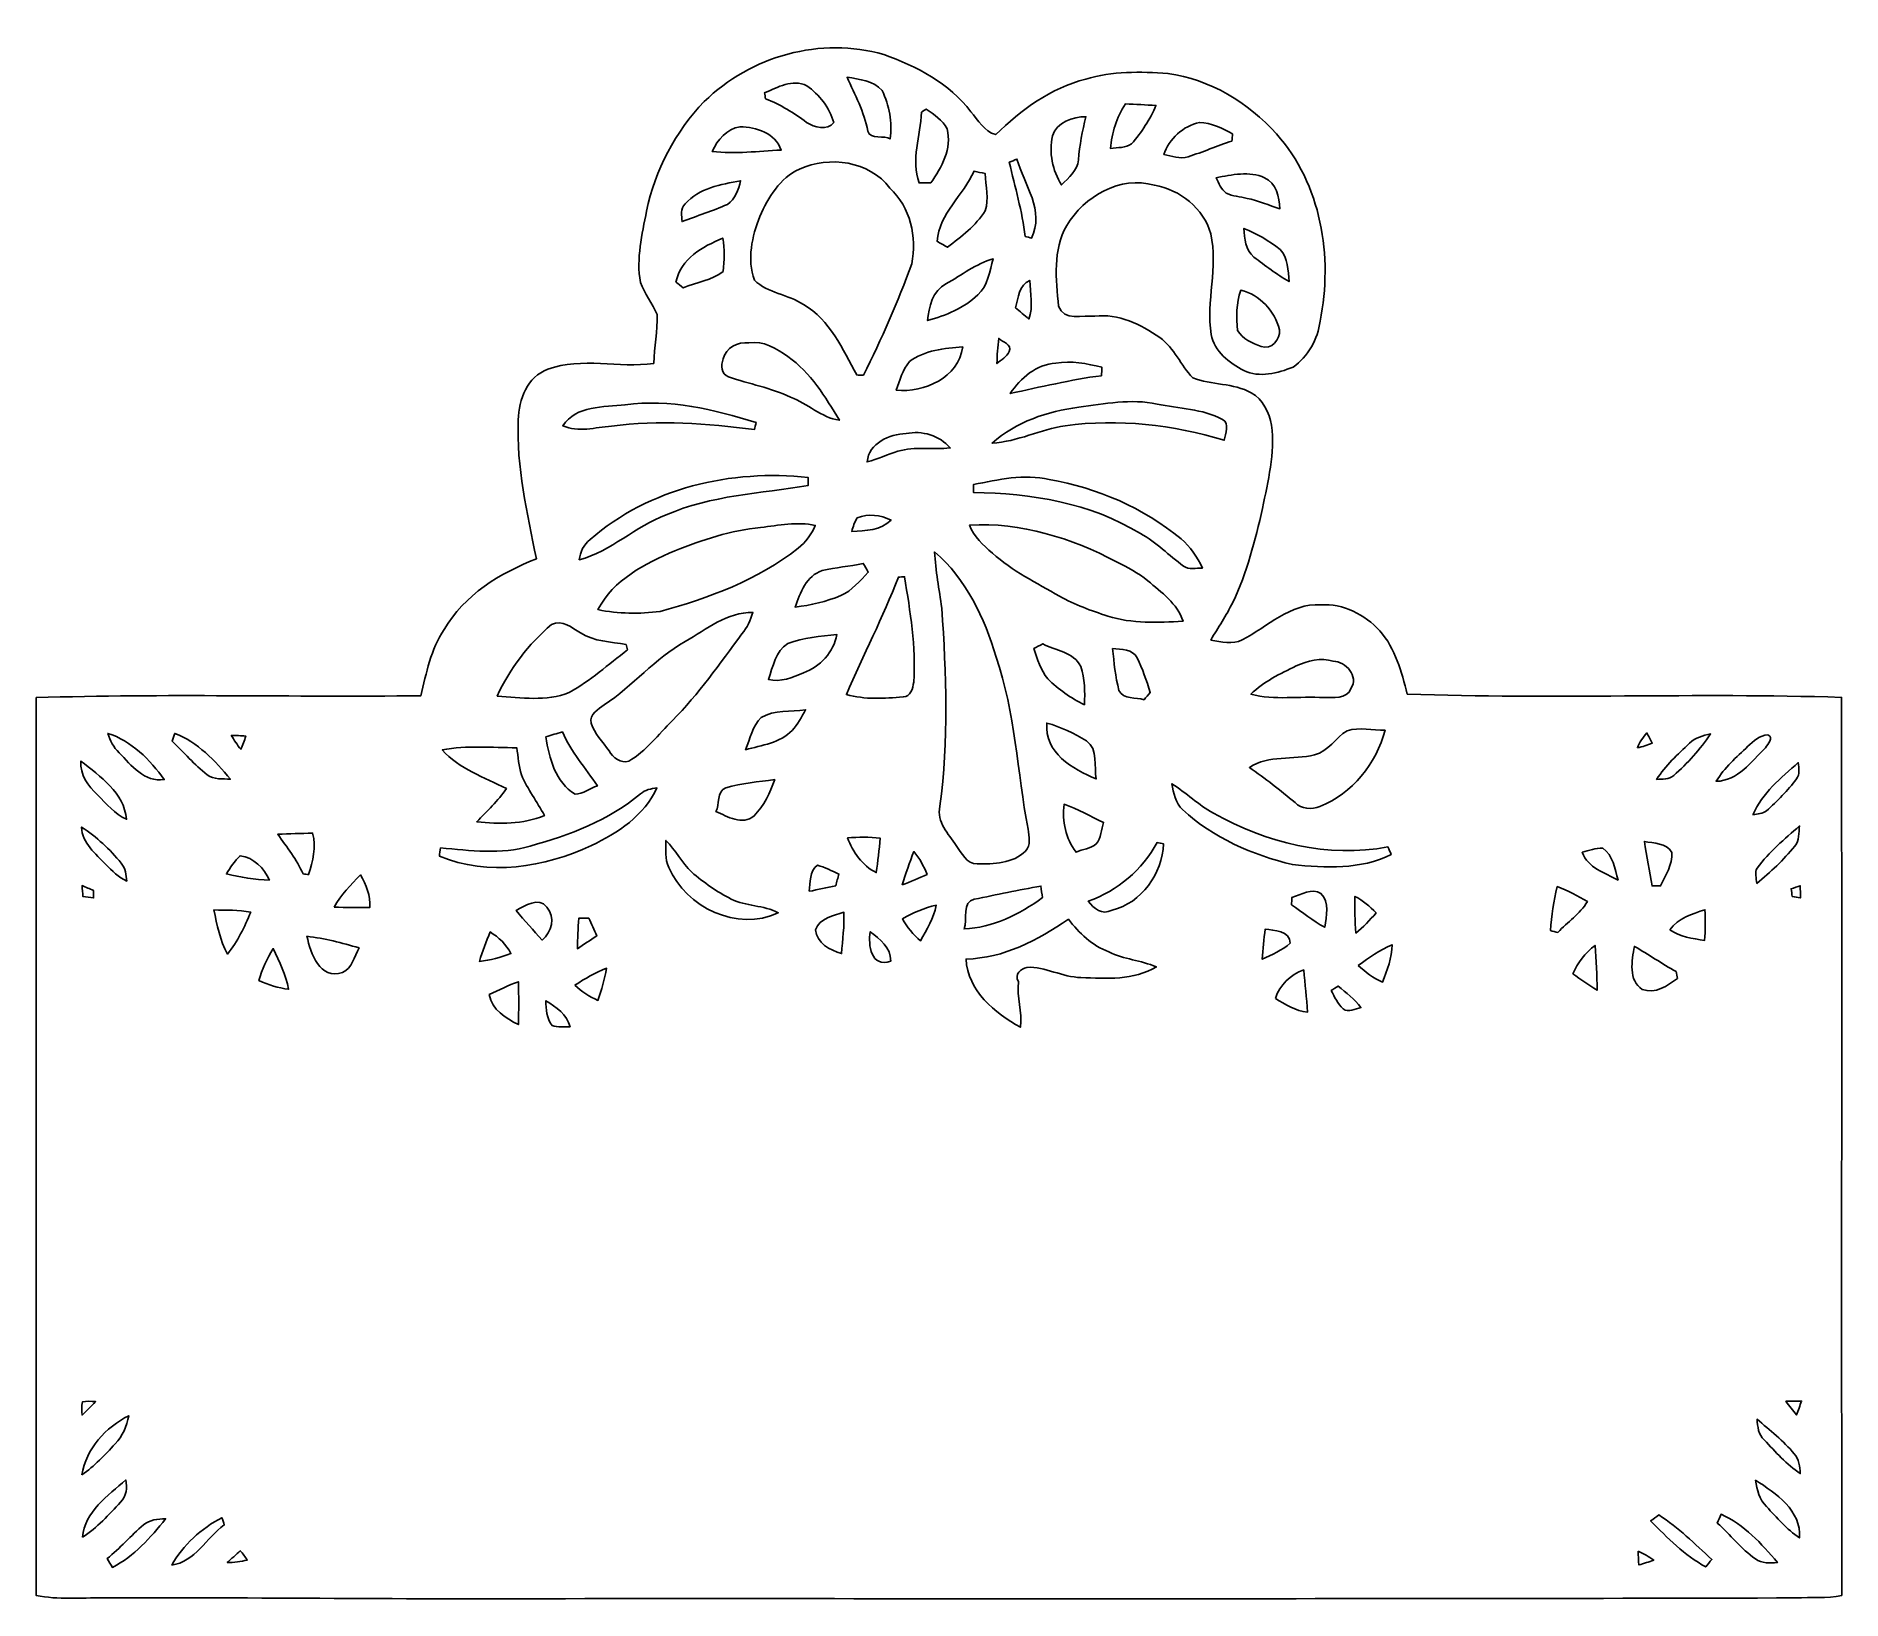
# Model space of a CAD drawing. Header units: centimetres. Extents: x -14.2 to 13.6, y -11.9 to 12.2.
import ezdxf

# ---------------------------------------------------------------- set-up
doc = ezdxf.new("R2010")
doc.units = ezdxf.units.CM
doc.header["$MEASUREMENT"] = 0
doc.layers.add('Camada 1', color=7, linetype='Continuous')

msp = doc.modelspace()

# ---------------------------------------------------------------- linework, layer by layer
at = {"layer": 'Camada 1', "color": 139}
for points, knots in [([(-3.91266, 11.16259), (-3.20322, 11.86074), (-2.11243, 12.16942), (-1.15006, 11.88508), (-1.15006, 11.88508), (-0.64276, 11.70517), (-0.13899, 11.44446), (0.1905, 11.0042), (0.1905, 11.0042), (0.30656, 10.87931), (0.39476, 10.69657), (0.57397, 10.65283), (0.57397, 10.65283), (0.96449, 11.03312), (1.42205, 11.37144), (1.95897, 11.5069), (1.95897, 11.5069), (2.36714, 11.63038), (2.80247, 11.62367), (3.22439, 11.5958), (3.22439, 11.5958), (3.86962, 11.50338), (4.46687, 11.14883), (4.8955, 10.66306), (4.8955, 10.66306), (5.58729, 9.89471), (5.76933, 8.77288), (5.56824, 7.78228), (5.56824, 7.78228), (5.53544, 7.50394), (5.38268, 7.23477), (5.15267, 7.07425), (5.15267, 7.07425), (4.91913, 6.97689), (4.63444, 6.90492), (4.3942, 7.02204), (4.3942, 7.02204), (4.16913, 7.13458), (3.94441, 7.31661), (3.89008, 7.57414), (3.89008, 7.57414), (3.81353, 8.09025), (4.00085, 8.61166), (3.88585, 9.12565), (3.88585, 9.12565), (3.77507, 9.51794), (3.41136, 9.8051), (3.01625, 9.8739), (3.01625, 9.8739), (2.48991, 10.02982), (1.93428, 9.69998), (1.66652, 9.25265), (1.66652, 9.25265), (1.45168, 8.8773), (1.49895, 8.42327), (1.5427, 8.01158), (1.5427, 8.01158), (1.61678, 7.77769), (1.92476, 7.87082), (2.09867, 7.85954), (2.09867, 7.85954), (2.46274, 7.89764), (2.80987, 7.73148), (3.10021, 7.52722), (3.10021, 7.52722), (3.32281, 7.36847), (3.42159, 7.09859), (3.60927, 6.9095), (3.60927, 6.9095), (3.89502, 6.79097), (4.23474, 6.83507), (4.50815, 6.67597), (4.50815, 6.67597), (4.68806, 6.57684), (4.78614, 6.37434), (4.82177, 6.17855), (4.82177, 6.17855), (4.87609, 5.74675), (4.76673, 5.31883), (4.68277, 4.89797), (4.68277, 4.89797), (4.5653, 4.40549), (4.44359, 3.90842), (4.22381, 3.44946), (4.22381, 3.44946), (4.12574, 3.24908), (3.99838, 3.06493), (3.88691, 2.87161), (3.88691, 2.87161), (4.04601, 2.84692), (4.21993, 2.79118), (4.37056, 2.8762), (4.37056, 2.8762), (4.76074, 3.06917), (5.1061, 3.44452), (5.57742, 3.41171), (5.57742, 3.41171), (5.92525, 3.43852), (6.25687, 3.26214), (6.48829, 3.01307), (6.48829, 3.01307), (6.72924, 2.74179), (6.82025, 2.38054), (6.91021, 2.03906), (6.91021, 2.03906), (9.138, 1.95933), (11.36967, 2.05881), (13.59782, 1.9879), (13.59782, 1.9879), (13.60276, -2.62114), (13.59605, -7.23018), (13.60135, -11.83922), (13.60135, -11.83922), (13.36886, -11.89073), (13.12933, -11.86356), (12.89367, -11.87662), (12.89367, -11.87662), (6.5793, -11.89567), (0.26458, -11.88685), (-6.05014, -11.88861), (-6.05014, -11.88861), (-8.42433, -11.90166), (-10.79782, -11.86744), (-13.17166, -11.87556), (-13.17166, -11.87556), (-13.51456, -11.87344), (-13.86205, -11.90731), (-14.20107, -11.83957), (-14.20107, -11.83957), (-14.19648, -7.23159), (-14.20142, -2.62361), (-14.1986, 1.98437), (-14.1986, 1.98437), (-12.22551, 2.04611), (-10.25031, 1.99178), (-8.27652, 2.0126), (-8.27652, 2.0126), (-8.19115, 2.3622), (-8.12659, 2.73015), (-7.9181, 3.03212), (-7.9181, 3.03212), (-7.61012, 3.56552), (-7.06049, 3.90384), (-6.49922, 4.11974), (-6.49922, 4.11974), (-6.63645, 4.82635), (-6.81143, 5.53544), (-6.77721, 6.26075), (-6.77721, 6.26075), (-6.77192, 6.57366), (-6.64034, 6.92855), (-6.32001, 7.04003), (-6.32001, 7.04003), (-5.79861, 7.23406), (-5.2331, 7.05132), (-4.6923, 7.12999), (-4.6923, 7.12999), (-4.6803, 7.38117), (-4.63127, 7.63058), (-4.64009, 7.88282), (-4.64009, 7.88282), (-4.7124, 8.05462), (-4.83482, 8.20244), (-4.89797, 8.37812), (-4.89797, 8.37812), (-4.96147, 8.74748), (-4.8708, 9.11472), (-4.80166, 9.47561), (-4.80166, 9.47561), (-4.67113, 10.10602), (-4.36033, 10.6994), (-3.91266, 11.16259), (-3.91266, 11.16259), (-3.91266, 11.16259), (-3.91266, 11.16259), (-3.91266, 11.16259)], [0, 0, 0, 0, 0.02222222, 0.02222222, 0.02222222, 0.02222222, 0.04444444, 0.04444444, 0.04444444, 0.04444444, 0.06666667, 0.06666667, 0.06666667, 0.06666667, 0.08888889, 0.08888889, 0.08888889, 0.08888889, 0.11111111, 0.11111111, 0.11111111, 0.11111111, 0.13333333, 0.13333333, 0.13333333, 0.13333333, 0.15555556, 0.15555556, 0.15555556, 0.15555556, 0.17777778, 0.17777778, 0.17777778, 0.17777778, 0.2, 0.2, 0.2, 0.2, 0.22222222, 0.22222222, 0.22222222, 0.22222222, 0.24444444, 0.24444444, 0.24444444, 0.24444444, 0.26666667, 0.26666667, 0.26666667, 0.26666667, 0.28888889, 0.28888889, 0.28888889, 0.28888889, 0.31111111, 0.31111111, 0.31111111, 0.31111111, 0.33333333, 0.33333333, 0.33333333, 0.33333333, 0.35555556, 0.35555556, 0.35555556, 0.35555556, 0.37777778, 0.37777778, 0.37777778, 0.37777778, 0.4, 0.4, 0.4, 0.4, 0.42222222, 0.42222222, 0.42222222, 0.42222222, 0.44444444, 0.44444444, 0.44444444, 0.44444444, 0.46666667, 0.46666667, 0.46666667, 0.46666667, 0.48888889, 0.48888889, 0.48888889, 0.48888889, 0.51111111, 0.51111111, 0.51111111, 0.51111111, 0.53333333, 0.53333333, 0.53333333, 0.53333333, 0.55555556, 0.55555556, 0.55555556, 0.55555556, 0.57777778, 0.57777778, 0.57777778, 0.57777778, 0.6, 0.6, 0.6, 0.6, 0.62222222, 0.62222222, 0.62222222, 0.62222222, 0.64444444, 0.64444444, 0.64444444, 0.64444444, 0.66666667, 0.66666667, 0.66666667, 0.66666667, 0.68888889, 0.68888889, 0.68888889, 0.68888889, 0.71111111, 0.71111111, 0.71111111, 0.71111111, 0.73333333, 0.73333333, 0.73333333, 0.73333333, 0.75555556, 0.75555556, 0.75555556, 0.75555556, 0.77777778, 0.77777778, 0.77777778, 0.77777778, 0.8, 0.8, 0.8, 0.8, 0.82222222, 0.82222222, 0.82222222, 0.82222222, 0.84444444, 0.84444444, 0.84444444, 0.84444444, 0.86666667, 0.86666667, 0.86666667, 0.86666667, 0.88888889, 0.88888889, 0.88888889, 0.88888889, 0.91111111, 0.91111111, 0.91111111, 0.91111111, 0.93333333, 0.93333333, 0.93333333, 0.93333333, 0.95555556, 0.95555556, 0.95555556, 0.95555556, 1, 1, 1, 1]), ([(-2.98626, 11.29594), (-2.98238, 11.27301), (-2.97427, 11.22715), (-2.97039, 11.20422), (-2.97039, 11.20422), (-2.74249, 11.11532), (-2.53189, 10.98867), (-2.33715, 10.84121), (-2.33715, 10.84121), (-2.21897, 10.75902), (-2.02177, 10.70963), (-1.91911, 10.83874), (-1.91911, 10.83874), (-1.98191, 11.06699), (-2.14454, 11.26948), (-2.33504, 11.40601), (-2.33504, 11.40601), (-2.55905, 11.51749), (-2.78201, 11.37885), (-2.98626, 11.29594), (-2.98626, 11.29594), (-2.98626, 11.29594), (-2.98626, 11.29594), (-2.98626, 11.29594)], [0, 0, 0, 0, 0.14285714, 0.14285714, 0.14285714, 0.14285714, 0.28571429, 0.28571429, 0.28571429, 0.28571429, 0.42857143, 0.42857143, 0.42857143, 0.42857143, 0.57142857, 0.57142857, 0.57142857, 0.57142857, 0.71428571, 0.71428571, 0.71428571, 0.71428571, 1, 1, 1, 1]), ([(-1.71556, 11.53654), (-1.59385, 11.26596), (-1.45062, 11.00314), (-1.39524, 10.70786), (-1.39524, 10.70786), (-1.36384, 10.56358), (-1.12536, 10.65283), (-1.05163, 10.58686), (-1.05163, 10.58686), (-1.01141, 10.84015), (-1.06786, 11.10297), (-1.1744, 11.33263), (-1.1744, 11.33263), (-1.31057, 11.47939), (-1.52682, 11.50937), (-1.71556, 11.53654), (-1.71556, 11.53654), (-1.71556, 11.53654), (-1.71556, 11.53654), (-1.71556, 11.53654)], [0, 0, 0, 0, 0.16666667, 0.16666667, 0.16666667, 0.16666667, 0.33333333, 0.33333333, 0.33333333, 0.33333333, 0.5, 0.5, 0.5, 0.5, 0.66666667, 0.66666667, 0.66666667, 0.66666667, 1, 1, 1, 1]), ([(2.57104, 11.12485), (2.43734, 10.91847), (2.35585, 10.68246), (2.3435, 10.43693), (2.3435, 10.43693), (2.45039, 10.45845), (2.57492, 10.44363), (2.66665, 10.50925), (2.66665, 10.50925), (2.81728, 10.68881), (2.9531, 10.88496), (3.0413, 11.10333), (3.0413, 11.10333), (2.88431, 11.11073), (2.72768, 11.11779), (2.57104, 11.12485), (2.57104, 11.12485), (2.57104, 11.12485), (2.57104, 11.12485), (2.57104, 11.12485)], [0, 0, 0, 0, 0.16666667, 0.16666667, 0.16666667, 0.16666667, 0.33333333, 0.33333333, 0.33333333, 0.33333333, 0.5, 0.5, 0.5, 0.5, 0.66666667, 0.66666667, 0.66666667, 0.66666667, 1, 1, 1, 1]), ([(-0.49495, 11.04688), (-0.51364, 11.03453), (-0.55069, 11.00949), (-0.56938, 10.99714), (-0.56938, 10.99714), (-0.58491, 10.63554), (-0.7366, 10.26689), (-0.60501, 9.90953), (-0.60501, 9.90953), (-0.54539, 9.90917), (-0.48542, 9.90847), (-0.42545, 9.90812), (-0.42545, 9.90812), (-0.25964, 10.15047), (-0.09666, 10.43622), (-0.17498, 10.74279), (-0.17498, 10.74279), (-0.24024, 10.88002), (-0.37747, 10.95939), (-0.49495, 11.04688), (-0.49495, 11.04688), (-0.49495, 11.04688), (-0.49495, 11.04688), (-0.49495, 11.04688)], [0, 0, 0, 0, 0.14285714, 0.14285714, 0.14285714, 0.14285714, 0.28571429, 0.28571429, 0.28571429, 0.28571429, 0.42857143, 0.42857143, 0.42857143, 0.42857143, 0.57142857, 0.57142857, 0.57142857, 0.57142857, 0.71428571, 0.71428571, 0.71428571, 0.71428571, 1, 1, 1, 1]), ([(1.44604, 10.63378), (1.39382, 10.3766), (1.44392, 10.09756), (1.58926, 9.87813), (1.58926, 9.87813), (1.69298, 9.99137), (1.8355, 10.09826), (1.84644, 10.26442), (1.84644, 10.26442), (1.86902, 10.48808), (1.90676, 10.70963), (1.96286, 10.92764), (1.96286, 10.92764), (1.76177, 10.93011), (1.51412, 10.84051), (1.44604, 10.63378), (1.44604, 10.63378), (1.44604, 10.63378), (1.44604, 10.63378), (1.44604, 10.63378)], [0, 0, 0, 0, 0.16666667, 0.16666667, 0.16666667, 0.16666667, 0.33333333, 0.33333333, 0.33333333, 0.33333333, 0.5, 0.5, 0.5, 0.5, 0.66666667, 0.66666667, 0.66666667, 0.66666667, 1, 1, 1, 1]), ([(-3.36197, 10.77277), (-3.56694, 10.7442), (-3.71404, 10.57416), (-3.7906, 10.39248), (-3.7906, 10.39248), (-3.43817, 10.35262), (-3.08187, 10.39918), (-2.72909, 10.4147), (-2.72909, 10.4147), (-2.81975, 10.67682), (-3.11256, 10.76783), (-3.36197, 10.77277), (-3.36197, 10.77277), (-3.36197, 10.77277), (-3.36197, 10.77277), (-3.36197, 10.77277)], [0, 0, 0, 0, 0.2, 0.2, 0.2, 0.2, 0.4, 0.4, 0.4, 0.4, 0.6, 0.6, 0.6, 0.6, 1, 1, 1, 1]), ([(3.70981, 10.84051), (3.45969, 10.78512), (3.24238, 10.58933), (3.16301, 10.3445), (3.16301, 10.3445), (3.28471, 10.32651), (3.41207, 10.26795), (3.53519, 10.31134), (3.53519, 10.31134), (3.76237, 10.38578), (3.98427, 10.47644), (4.2104, 10.55405), (4.2104, 10.55405), (4.21322, 10.58122), (4.21852, 10.6359), (4.22099, 10.66341), (4.22099, 10.66341), (4.06329, 10.75125), (3.89255, 10.8331), (3.70981, 10.84051), (3.70981, 10.84051), (3.70981, 10.84051), (3.70981, 10.84051), (3.70981, 10.84051)], [0, 0, 0, 0, 0.14285714, 0.14285714, 0.14285714, 0.14285714, 0.28571429, 0.28571429, 0.28571429, 0.28571429, 0.42857143, 0.42857143, 0.42857143, 0.42857143, 0.57142857, 0.57142857, 0.57142857, 0.57142857, 0.71428571, 0.71428571, 0.71428571, 0.71428571, 1, 1, 1, 1]), ([(-2.44722, 10.12084), (-2.75131, 9.98537), (-2.92488, 9.68269), (-3.05964, 9.39412), (-3.05964, 9.39412), (-3.17606, 9.08791), (-3.25967, 8.72948), (-3.14149, 8.41198), (-3.14149, 8.41198), (-2.93617, 8.20879), (-2.62079, 8.19432), (-2.38619, 8.03663), (-2.38619, 8.03663), (-1.97732, 7.79992), (-1.78153, 7.34836), (-1.56563, 6.95184), (-1.56563, 6.95184), (-1.53987, 6.95113), (-1.48802, 6.94972), (-1.46226, 6.94902), (-1.46226, 6.94902), (-1.18463, 7.50676), (-0.93169, 8.07861), (-0.71931, 8.66457), (-0.71931, 8.66457), (-0.63359, 9.07556), (-0.7426, 9.53699), (-1.05516, 9.82945), (-1.05516, 9.82945), (-1.37195, 10.24608), (-1.98755, 10.33251), (-2.44722, 10.12084), (-2.44722, 10.12084), (-2.44722, 10.12084), (-2.44722, 10.12084), (-2.44722, 10.12084)], [0, 0, 0, 0, 0.1, 0.1, 0.1, 0.1, 0.2, 0.2, 0.2, 0.2, 0.3, 0.3, 0.3, 0.3, 0.4, 0.4, 0.4, 0.4, 0.5, 0.5, 0.5, 0.5, 0.6, 0.6, 0.6, 0.6, 0.7, 0.7, 0.7, 0.7, 0.8, 0.8, 0.8, 0.8, 1, 1, 1, 1]), ([(0.24201, 10.09156), (0.0762, 9.71585), (-0.29422, 9.43963), (-0.32949, 9.01065), (-0.32949, 9.01065), (-0.27622, 8.98031), (-0.2226, 8.94997), (-0.16898, 8.91928), (-0.16898, 8.91928), (0.04516, 9.08085), (0.26599, 9.2523), (0.41346, 9.47984), (0.41346, 9.47984), (0.47519, 9.66223), (0.41487, 9.86296), (0.41204, 10.05205), (0.41204, 10.05205), (0.35489, 10.0651), (0.29845, 10.07851), (0.24201, 10.09156), (0.24201, 10.09156), (0.24201, 10.09156), (0.24201, 10.09156), (0.24201, 10.09156)], [0, 0, 0, 0, 0.14285714, 0.14285714, 0.14285714, 0.14285714, 0.28571429, 0.28571429, 0.28571429, 0.28571429, 0.42857143, 0.42857143, 0.42857143, 0.42857143, 0.57142857, 0.57142857, 0.57142857, 0.57142857, 0.71428571, 0.71428571, 0.71428571, 0.71428571, 1, 1, 1, 1]), ([(0.78352, 10.22632), (0.86995, 9.84708), (0.98143, 9.47279), (1.02905, 9.08579), (1.02905, 9.08579), (1.05269, 9.07838), (1.09996, 9.06427), (1.12395, 9.05722), (1.12395, 9.05722), (1.33138, 9.47349), (1.01494, 9.8873), (0.89994, 10.27677), (0.89994, 10.27677), (0.86078, 10.26019), (0.82232, 10.24325), (0.78352, 10.22632), (0.78352, 10.22632), (0.78352, 10.22632), (0.78352, 10.22632), (0.78352, 10.22632)], [0, 0, 0, 0, 0.16666667, 0.16666667, 0.16666667, 0.16666667, 0.33333333, 0.33333333, 0.33333333, 0.33333333, 0.5, 0.5, 0.5, 0.5, 0.66666667, 0.66666667, 0.66666667, 0.66666667, 1, 1, 1, 1]), ([(3.96593, 9.9889), (4.00861, 9.906), (4.04036, 9.80687), (4.12327, 9.7536), (4.12327, 9.7536), (4.22169, 9.69927), (4.33811, 9.70033), (4.44465, 9.6707), (4.44465, 9.6707), (4.61927, 9.63859), (4.78049, 9.56098), (4.95018, 9.51195), (4.95018, 9.51195), (4.93924, 9.69116), (4.89444, 9.90635), (4.71452, 9.98996), (4.71452, 9.98996), (4.47816, 10.09579), (4.2097, 10.03512), (3.96593, 9.9889), (3.96593, 9.9889), (3.96593, 9.9889), (3.96593, 9.9889), (3.96593, 9.9889)], [0, 0, 0, 0, 0.14285714, 0.14285714, 0.14285714, 0.14285714, 0.28571429, 0.28571429, 0.28571429, 0.28571429, 0.42857143, 0.42857143, 0.42857143, 0.42857143, 0.57142857, 0.57142857, 0.57142857, 0.57142857, 0.71428571, 0.71428571, 0.71428571, 0.71428571, 1, 1, 1, 1]), ([(-4.20758, 9.58568), (-4.28307, 9.5123), (-4.2605, 9.40505), (-4.25485, 9.31263), (-4.25485, 9.31263), (-4.02343, 9.404), (-3.7846, 9.47773), (-3.55671, 9.57862), (-3.55671, 9.57862), (-3.43394, 9.65694), (-3.38702, 9.80793), (-3.35527, 9.94233), (-3.35527, 9.94233), (-3.65725, 9.88236), (-3.99556, 9.83121), (-4.20758, 9.58568), (-4.20758, 9.58568), (-4.20758, 9.58568), (-4.20758, 9.58568), (-4.20758, 9.58568)], [0, 0, 0, 0, 0.16666667, 0.16666667, 0.16666667, 0.16666667, 0.33333333, 0.33333333, 0.33333333, 0.33333333, 0.5, 0.5, 0.5, 0.5, 0.66666667, 0.66666667, 0.66666667, 0.66666667, 1, 1, 1, 1]), ([(4.39561, 9.20891), (4.40725, 9.05545), (4.41678, 8.87165), (4.55013, 8.76794), (4.55013, 8.76794), (4.72264, 8.63212), (4.9022, 8.503), (5.09058, 8.38976), (5.09058, 8.38976), (5.07189, 8.55592), (5.08388, 8.75735), (4.95124, 8.88294), (4.95124, 8.88294), (4.78578, 9.02158), (4.59352, 9.1253), (4.39561, 9.20891), (4.39561, 9.20891), (4.39561, 9.20891), (4.39561, 9.20891), (4.39561, 9.20891)], [0, 0, 0, 0, 0.16666667, 0.16666667, 0.16666667, 0.16666667, 0.33333333, 0.33333333, 0.33333333, 0.33333333, 0.5, 0.5, 0.5, 0.5, 0.66666667, 0.66666667, 0.66666667, 0.66666667, 1, 1, 1, 1]), ([(-4.3494, 8.38341), (-4.31165, 8.35307), (-4.2739, 8.32273), (-4.23651, 8.29239), (-4.23651, 8.29239), (-4.03472, 8.38341), (-3.79801, 8.40881), (-3.62126, 8.54604), (-3.62126, 8.54604), (-3.61033, 8.71643), (-3.59163, 8.89), (-3.62973, 9.05863), (-3.62973, 9.05863), (-3.93912, 8.92916), (-4.27602, 8.74183), (-4.3494, 8.38341), (-4.3494, 8.38341), (-4.3494, 8.38341), (-4.3494, 8.38341), (-4.3494, 8.38341)], [0, 0, 0, 0, 0.16666667, 0.16666667, 0.16666667, 0.16666667, 0.33333333, 0.33333333, 0.33333333, 0.33333333, 0.5, 0.5, 0.5, 0.5, 0.66666667, 0.66666667, 0.66666667, 0.66666667, 1, 1, 1, 1]), ([(-0.19191, 8.35766), (-0.39405, 8.24935), (-0.45932, 8.00135), (-0.47554, 7.78969), (-0.47554, 7.78969), (-0.19403, 7.86624), (0.08361, 7.98301), (0.29916, 8.1855), (0.29916, 8.1855), (0.45685, 8.32379), (0.47837, 8.55345), (0.53552, 8.74148), (0.53552, 8.74148), (0.26811, 8.66493), (0.04939, 8.48783), (-0.19191, 8.35766), (-0.19191, 8.35766), (-0.19191, 8.35766), (-0.19191, 8.35766), (-0.19191, 8.35766)], [0, 0, 0, 0, 0.16666667, 0.16666667, 0.16666667, 0.16666667, 0.33333333, 0.33333333, 0.33333333, 0.33333333, 0.5, 0.5, 0.5, 0.5, 0.66666667, 0.66666667, 0.66666667, 0.66666667, 1, 1, 1, 1]), ([(0.87983, 7.98724), (0.94721, 7.92939), (1.01424, 7.87082), (1.08197, 7.81297), (1.08197, 7.81297), (1.16029, 8.00276), (1.10102, 8.21125), (1.09926, 8.4081), (1.09926, 8.4081), (0.93063, 8.33437), (0.92287, 8.14211), (0.87983, 7.98724), (0.87983, 7.98724), (0.87983, 7.98724), (0.87983, 7.98724), (0.87983, 7.98724)], [0, 0, 0, 0, 0.2, 0.2, 0.2, 0.2, 0.4, 0.4, 0.4, 0.4, 0.6, 0.6, 0.6, 0.6, 1, 1, 1, 1]), ([(4.34728, 8.25747), (4.2806, 8.05709), (4.27355, 7.84331), (4.2986, 7.63446), (4.2986, 7.63446), (4.37621, 7.50499), (4.52543, 7.44149), (4.6609, 7.39069), (4.6609, 7.39069), (4.81471, 7.33425), (4.96711, 7.49935), (4.94242, 7.64963), (4.94242, 7.64963), (4.86974, 7.93926), (4.64397, 8.18832), (4.34728, 8.25747), (4.34728, 8.25747), (4.34728, 8.25747), (4.34728, 8.25747), (4.34728, 8.25747)], [0, 0, 0, 0, 0.16666667, 0.16666667, 0.16666667, 0.16666667, 0.33333333, 0.33333333, 0.33333333, 0.33333333, 0.5, 0.5, 0.5, 0.5, 0.66666667, 0.66666667, 0.66666667, 0.66666667, 1, 1, 1, 1]), ([(0.62054, 7.51452), (0.60537, 7.3854), (0.59549, 7.25664), (0.59267, 7.12646), (0.59267, 7.12646), (0.66005, 7.18291), (0.74013, 7.23265), (0.77999, 7.31449), (0.77999, 7.31449), (0.82726, 7.42244), (0.68262, 7.45949), (0.62054, 7.51452), (0.62054, 7.51452), (0.62054, 7.51452), (0.62054, 7.51452), (0.62054, 7.51452)], [0, 0, 0, 0, 0.2, 0.2, 0.2, 0.2, 0.4, 0.4, 0.4, 0.4, 0.6, 0.6, 0.6, 0.6, 1, 1, 1, 1]), ([(-3.62162, 7.19843), (-3.66324, 7.10142), (-3.65301, 6.96489), (-3.53871, 6.92503), (-3.53871, 6.92503), (-3.22298, 6.81108), (-2.88713, 6.75816), (-2.58339, 6.60929), (-2.58339, 6.60929), (-2.32092, 6.51722), (-2.1149, 6.29461), (-1.83339, 6.25475), (-1.83339, 6.25475), (-2.04823, 6.61529), (-2.27436, 6.99029), (-2.62572, 7.23477), (-2.62572, 7.23477), (-2.80106, 7.35789), (-3.00108, 7.48982), (-3.22721, 7.44573), (-3.22721, 7.44573), (-3.39796, 7.46866), (-3.57999, 7.36917), (-3.62162, 7.19843), (-3.62162, 7.19843), (-3.62162, 7.19843), (-3.62162, 7.19843), (-3.62162, 7.19843)], [0, 0, 0, 0, 0.125, 0.125, 0.125, 0.125, 0.25, 0.25, 0.25, 0.25, 0.375, 0.375, 0.375, 0.375, 0.5, 0.5, 0.5, 0.5, 0.625, 0.625, 0.625, 0.625, 0.75, 0.75, 0.75, 0.75, 1, 1, 1, 1]), ([(-0.75494, 7.15715), (-0.86007, 7.03262), (-0.90523, 6.86823), (-0.95779, 6.71654), (-0.95779, 6.71654), (-0.52493, 6.67879), (0.00176, 6.90915), (0.06632, 7.38505), (0.06632, 7.38505), (-0.21343, 7.36353), (-0.52458, 7.33425), (-0.75494, 7.15715), (-0.75494, 7.15715), (-0.75494, 7.15715), (-0.75494, 7.15715), (-0.75494, 7.15715)], [0, 0, 0, 0, 0.2, 0.2, 0.2, 0.2, 0.4, 0.4, 0.4, 0.4, 0.6, 0.6, 0.6, 0.6, 1, 1, 1, 1]), ([(1.49966, 7.13317), (1.2005, 7.11412), (0.95567, 6.90704), (0.79763, 6.66644), (0.79763, 6.66644), (1.26436, 6.76592), (1.72826, 6.87987), (2.20274, 6.94125), (2.20274, 6.94125), (2.20416, 6.97371), (2.20662, 7.03792), (2.20804, 7.07002), (2.20804, 7.07002), (1.97767, 7.12717), (1.73602, 7.17691), (1.49966, 7.13317), (1.49966, 7.13317), (1.49966, 7.13317), (1.49966, 7.13317), (1.49966, 7.13317)], [0, 0, 0, 0, 0.16666667, 0.16666667, 0.16666667, 0.16666667, 0.33333333, 0.33333333, 0.33333333, 0.33333333, 0.5, 0.5, 0.5, 0.5, 0.66666667, 0.66666667, 0.66666667, 0.66666667, 1, 1, 1, 1]), ([(-5.13186, 6.49393), (-5.45853, 6.4523), (-5.88539, 6.48758), (-6.09141, 6.17079), (-6.09141, 6.17079), (-5.85435, 6.06143), (-5.59047, 6.14539), (-5.34388, 6.1655), (-5.34388, 6.1655), (-4.61151, 6.26039), (-3.87068, 6.20995), (-3.14184, 6.11117), (-3.14184, 6.11117), (-3.13514, 6.13763), (-3.12208, 6.19125), (-3.11538, 6.21806), (-3.11538, 6.21806), (-3.76414, 6.42408), (-4.44712, 6.58565), (-5.13186, 6.49393), (-5.13186, 6.49393), (-5.13186, 6.49393), (-5.13186, 6.49393), (-5.13186, 6.49393)], [0, 0, 0, 0, 0.14285714, 0.14285714, 0.14285714, 0.14285714, 0.28571429, 0.28571429, 0.28571429, 0.28571429, 0.42857143, 0.42857143, 0.42857143, 0.42857143, 0.57142857, 0.57142857, 0.57142857, 0.57142857, 0.71428571, 0.71428571, 0.71428571, 0.71428571, 1, 1, 1, 1]), ([(1.85173, 6.45548), (1.36913, 6.39515), (0.88935, 6.229), (0.51894, 5.90479), (0.51894, 5.90479), (0.90981, 5.92102), (1.26083, 6.11681), (1.645, 6.17079), (1.645, 6.17079), (2.46627, 6.28403), (3.30271, 6.1856), (4.09328, 5.94713), (4.09328, 5.94713), (4.10245, 6.0519), (4.18712, 6.20148), (4.064, 6.26815), (4.064, 6.26815), (3.75532, 6.43361), (3.39372, 6.43537), (3.05752, 6.50346), (3.05752, 6.50346), (2.65747, 6.59412), (2.25002, 6.50346), (1.85173, 6.45548), (1.85173, 6.45548), (1.85173, 6.45548), (1.85173, 6.45548), (1.85173, 6.45548)], [0, 0, 0, 0, 0.125, 0.125, 0.125, 0.125, 0.25, 0.25, 0.25, 0.25, 0.375, 0.375, 0.375, 0.375, 0.5, 0.5, 0.5, 0.5, 0.625, 0.625, 0.625, 0.625, 0.75, 0.75, 0.75, 0.75, 1, 1, 1, 1]), ([(-0.80574, 6.04979), (-1.06327, 6.04061), (-1.3783, 5.90268), (-1.40547, 5.61375), (-1.40547, 5.61375), (-1.24566, 5.66279), (-1.09044, 5.72488), (-0.93169, 5.77709), (-0.93169, 5.77709), (-0.66992, 5.85682), (-0.39405, 5.80037), (-0.12594, 5.82859), (-0.12594, 5.82859), (-0.28998, 6.02156), (-0.55951, 6.102), (-0.80574, 6.04979), (-0.80574, 6.04979), (-0.80574, 6.04979), (-0.80574, 6.04979), (-0.80574, 6.04979)], [0, 0, 0, 0, 0.16666667, 0.16666667, 0.16666667, 0.16666667, 0.33333333, 0.33333333, 0.33333333, 0.33333333, 0.5, 0.5, 0.5, 0.5, 0.66666667, 0.66666667, 0.66666667, 0.66666667, 1, 1, 1, 1]), ([(-5.67161, 4.41784), (-5.76756, 4.33987), (-5.82577, 4.22804), (-5.83741, 4.10598), (-5.83741, 4.10598), (-5.34494, 4.23827), (-4.97452, 4.62456), (-4.49827, 4.79848), (-4.49827, 4.79848), (-3.80824, 5.10293), (-3.04447, 5.12586), (-2.31211, 5.25215), (-2.31211, 5.25215), (-2.31175, 5.28214), (-2.31175, 5.34247), (-2.3114, 5.37245), (-2.3114, 5.37245), (-3.49532, 5.50545), (-4.7625, 5.2137), (-5.67161, 4.41784), (-5.67161, 4.41784), (-5.67161, 4.41784), (-5.67161, 4.41784), (-5.67161, 4.41784)], [0, 0, 0, 0, 0.14285714, 0.14285714, 0.14285714, 0.14285714, 0.28571429, 0.28571429, 0.28571429, 0.28571429, 0.42857143, 0.42857143, 0.42857143, 0.42857143, 0.57142857, 0.57142857, 0.57142857, 0.57142857, 0.71428571, 0.71428571, 0.71428571, 0.71428571, 1, 1, 1, 1]), ([(0.23001, 5.2645), (0.23001, 5.23452), (0.23036, 5.1749), (0.23036, 5.14491), (0.23036, 5.14491), (1.11725, 5.12727), (2.03482, 4.98369), (2.80106, 4.51026), (2.80106, 4.51026), (3.048, 4.37868), (3.24026, 4.17266), (3.46534, 4.01038), (3.46534, 4.01038), (3.5493, 3.94652), (3.66042, 3.98039), (3.75673, 3.97863), (3.75673, 3.97863), (3.68018, 4.15008), (3.56905, 4.30742), (3.42724, 4.43089), (3.42724, 4.43089), (2.84621, 4.90537), (2.13783, 5.21582), (1.39947, 5.34141), (1.39947, 5.34141), (1.00965, 5.43313), (0.61348, 5.34176), (0.23001, 5.2645), (0.23001, 5.2645), (0.23001, 5.2645), (0.23001, 5.2645), (0.23001, 5.2645)], [0, 0, 0, 0, 0.11111111, 0.11111111, 0.11111111, 0.11111111, 0.22222222, 0.22222222, 0.22222222, 0.22222222, 0.33333333, 0.33333333, 0.33333333, 0.33333333, 0.44444444, 0.44444444, 0.44444444, 0.44444444, 0.55555556, 0.55555556, 0.55555556, 0.55555556, 0.66666667, 0.66666667, 0.66666667, 0.66666667, 0.77777778, 0.77777778, 0.77777778, 0.77777778, 1, 1, 1, 1]), ([(-1.55716, 4.75156), (-1.60302, 4.69089), (-1.62031, 4.61504), (-1.64183, 4.54342), (-1.64183, 4.54342), (-1.42946, 4.55436), (-1.19733, 4.55859), (-1.03717, 4.71911), (-1.03717, 4.71911), (-1.19768, 4.79319), (-1.39065, 4.82529), (-1.55716, 4.75156), (-1.55716, 4.75156), (-1.55716, 4.75156), (-1.55716, 4.75156), (-1.55716, 4.75156)], [0, 0, 0, 0, 0.2, 0.2, 0.2, 0.2, 0.4, 0.4, 0.4, 0.4, 0.6, 0.6, 0.6, 0.6, 1, 1, 1, 1]), ([(-3.04588, 4.60445), (-3.50379, 4.55859), (-3.94264, 4.41431), (-4.36704, 4.24356), (-4.36704, 4.24356), (-4.82529, 4.05201), (-5.31283, 3.79906), (-5.55025, 3.33904), (-5.55025, 3.33904), (-5.23734, 3.27589), (-4.90961, 3.2699), (-4.59352, 3.31294), (-4.59352, 3.31294), (-3.84069, 3.51578), (-3.08751, 3.7973), (-2.46874, 4.28449), (-2.46874, 4.28449), (-2.34879, 4.37409), (-2.26342, 4.49933), (-2.20486, 4.63585), (-2.20486, 4.63585), (-2.4832, 4.69547), (-2.76789, 4.63656), (-3.04588, 4.60445), (-3.04588, 4.60445), (-3.04588, 4.60445), (-3.04588, 4.60445), (-3.04588, 4.60445)], [0, 0, 0, 0, 0.125, 0.125, 0.125, 0.125, 0.25, 0.25, 0.25, 0.25, 0.375, 0.375, 0.375, 0.375, 0.5, 0.5, 0.5, 0.5, 0.625, 0.625, 0.625, 0.625, 0.75, 0.75, 0.75, 0.75, 1, 1, 1, 1]), ([(0.17039, 4.6415), (0.23283, 4.46087), (0.38523, 4.33493), (0.52246, 4.2097), (0.52246, 4.2097), (0.82867, 3.93418), (1.20086, 3.75003), (1.55575, 3.54683), (1.55575, 3.54683), (1.78964, 3.41348), (2.04541, 3.32387), (2.30011, 3.23885), (2.30011, 3.23885), (2.67441, 3.12138), (3.07164, 3.13937), (3.45793, 3.16018), (3.45793, 3.16018), (3.37256, 3.43394), (3.12349, 3.60539), (2.91606, 3.78248), (2.91606, 3.78248), (2.77107, 3.90454), (2.60103, 3.99133), (2.43346, 4.07741), (2.43346, 4.07741), (1.74025, 4.44112), (0.95956, 4.68771), (0.17039, 4.6415), (0.17039, 4.6415), (0.17039, 4.6415), (0.17039, 4.6415), (0.17039, 4.6415)], [0, 0, 0, 0, 0.11111111, 0.11111111, 0.11111111, 0.11111111, 0.22222222, 0.22222222, 0.22222222, 0.22222222, 0.33333333, 0.33333333, 0.33333333, 0.33333333, 0.44444444, 0.44444444, 0.44444444, 0.44444444, 0.55555556, 0.55555556, 0.55555556, 0.55555556, 0.66666667, 0.66666667, 0.66666667, 0.66666667, 0.77777778, 0.77777778, 0.77777778, 0.77777778, 1, 1, 1, 1]), ([(-0.36689, 4.22839), (-0.35348, 3.93771), (-0.29704, 3.6516), (-0.25576, 3.36409), (-0.25576, 3.36409), (-0.18732, 2.34844), (-0.15169, 1.32433), (-0.28399, 0.31186), (-0.28399, 0.31186), (-0.34078, 0.06597), (-0.15416, -0.11007), (-0.03457, -0.29386), (-0.03457, -0.29386), (0.04868, -0.40428), (0.12382, -0.57538), (0.28716, -0.57679), (0.28716, -0.57679), (0.53869, -0.57538), (0.84384, -0.57115), (1.03082, -0.37782), (1.03082, -0.37782), (1.1243, -0.28892), (1.08232, -0.15346), (1.07139, -0.03986), (1.07139, -0.03986), (0.90382, 0.84137), (0.87983, 1.75401), (0.57926, 2.60703), (0.57926, 2.60703), (0.40322, 3.21028), (0.11818, 3.81388), (-0.36689, 4.22839), (-0.36689, 4.22839), (-0.36689, 4.22839), (-0.36689, 4.22839), (-0.36689, 4.22839)], [0, 0, 0, 0, 0.1, 0.1, 0.1, 0.1, 0.2, 0.2, 0.2, 0.2, 0.3, 0.3, 0.3, 0.3, 0.4, 0.4, 0.4, 0.4, 0.5, 0.5, 0.5, 0.5, 0.6, 0.6, 0.6, 0.6, 0.7, 0.7, 0.7, 0.7, 0.8, 0.8, 0.8, 0.8, 1, 1, 1, 1]), ([(-2.09832, 3.94017), (-2.34033, 3.86397), (-2.43664, 3.59551), (-2.5146, 3.37961), (-2.5146, 3.37961), (-2.27224, 3.40254), (-2.03623, 3.46639), (-1.80975, 3.55494), (-1.80975, 3.55494), (-1.63689, 3.63079), (-1.51836, 3.78531), (-1.38783, 3.91477), (-1.38783, 3.91477), (-1.41429, 3.96028), (-1.44039, 4.00544), (-1.46685, 4.05024), (-1.46685, 4.05024), (-1.67569, 4.00473), (-1.89054, 3.98956), (-2.09832, 3.94017), (-2.09832, 3.94017), (-2.09832, 3.94017), (-2.09832, 3.94017), (-2.09832, 3.94017)], [0, 0, 0, 0, 0.14285714, 0.14285714, 0.14285714, 0.14285714, 0.28571429, 0.28571429, 0.28571429, 0.28571429, 0.42857143, 0.42857143, 0.42857143, 0.42857143, 0.57142857, 0.57142857, 0.57142857, 0.57142857, 0.71428571, 0.71428571, 0.71428571, 0.71428571, 1, 1, 1, 1]), ([(-0.92498, 3.83999), (-1.1624, 3.22474), (-1.46262, 2.63666), (-1.72473, 2.03235), (-1.72473, 2.03235), (-1.4411, 1.95157), (-1.14053, 1.96991), (-0.85055, 1.99566), (-0.85055, 1.99566), (-0.73413, 1.9999), (-0.70097, 2.12796), (-0.68933, 2.2225), (-0.68933, 2.2225), (-0.65158, 2.76825), (-0.74295, 3.3087), (-0.83044, 3.84492), (-0.83044, 3.84492), (-0.85407, 3.84387), (-0.90135, 3.8414), (-0.92498, 3.83999), (-0.92498, 3.83999), (-0.92498, 3.83999), (-0.92498, 3.83999), (-0.92498, 3.83999)], [0, 0, 0, 0, 0.14285714, 0.14285714, 0.14285714, 0.14285714, 0.28571429, 0.28571429, 0.28571429, 0.28571429, 0.42857143, 0.42857143, 0.42857143, 0.42857143, 0.57142857, 0.57142857, 0.57142857, 0.57142857, 0.71428571, 0.71428571, 0.71428571, 0.71428571, 1, 1, 1, 1]), ([(-6.26639, 3.10974), (-6.62058, 2.81093), (-6.90457, 2.42711), (-7.10212, 2.00907), (-7.10212, 2.00907), (-6.73382, 1.98332), (-6.34647, 1.92193), (-5.99299, 2.06199), (-5.99299, 2.06199), (-5.66702, 2.24402), (-5.38833, 2.4952), (-5.09376, 2.72133), (-5.09376, 2.72133), (-5.0994, 2.74144), (-5.11069, 2.78165), (-5.11634, 2.80176), (-5.11634, 2.80176), (-5.35305, 2.84339), (-5.61022, 2.84621), (-5.81766, 2.98238), (-5.81766, 2.98238), (-5.95383, 3.05894), (-6.09917, 3.19158), (-6.26639, 3.10974), (-6.26639, 3.10974), (-6.26639, 3.10974), (-6.26639, 3.10974), (-6.26639, 3.10974)], [0, 0, 0, 0, 0.125, 0.125, 0.125, 0.125, 0.25, 0.25, 0.25, 0.25, 0.375, 0.375, 0.375, 0.375, 0.5, 0.5, 0.5, 0.5, 0.625, 0.625, 0.625, 0.625, 0.75, 0.75, 0.75, 0.75, 1, 1, 1, 1]), ([(-4.20899, 2.84797), (-4.67325, 2.58727), (-5.01297, 2.1657), (-5.45359, 1.87325), (-5.45359, 1.87325), (-5.54143, 1.8101), (-5.68819, 1.72614), (-5.65644, 1.59279), (-5.65644, 1.59279), (-5.60599, 1.4284), (-5.47582, 1.30281), (-5.38021, 1.16346), (-5.38021, 1.16346), (-5.322, 1.06468), (-5.19783, 0.96661), (-5.07682, 1.00436), (-5.07682, 1.00436), (-4.80801, 1.15958), (-4.62068, 1.41922), (-4.40337, 1.63407), (-4.40337, 1.63407), (-4.0005, 2.0387), (-3.67206, 2.50649), (-3.33481, 2.9651), (-3.33481, 2.9651), (-3.25367, 3.06211), (-3.20322, 3.17853), (-3.16477, 3.29741), (-3.16477, 3.29741), (-3.56059, 3.30129), (-3.88161, 3.03636), (-4.20899, 2.84797), (-4.20899, 2.84797), (-4.20899, 2.84797), (-4.20899, 2.84797), (-4.20899, 2.84797)], [0, 0, 0, 0, 0.1, 0.1, 0.1, 0.1, 0.2, 0.2, 0.2, 0.2, 0.3, 0.3, 0.3, 0.3, 0.4, 0.4, 0.4, 0.4, 0.5, 0.5, 0.5, 0.5, 0.6, 0.6, 0.6, 0.6, 0.7, 0.7, 0.7, 0.7, 0.8, 0.8, 0.8, 0.8, 1, 1, 1, 1]), ([(-2.62749, 2.81869), (-2.81622, 2.70016), (-2.85468, 2.45851), (-2.92664, 2.26413), (-2.92664, 2.26413), (-2.73897, 2.21615), (-2.55552, 2.29588), (-2.38513, 2.36573), (-2.38513, 2.36573), (-2.12937, 2.45533), (-1.92123, 2.68781), (-1.87113, 2.95557), (-1.87113, 2.95557), (-2.12513, 2.92982), (-2.38725, 2.91183), (-2.62749, 2.81869), (-2.62749, 2.81869), (-2.62749, 2.81869), (-2.62749, 2.81869), (-2.62749, 2.81869)], [0, 0, 0, 0, 0.16666667, 0.16666667, 0.16666667, 0.16666667, 0.33333333, 0.33333333, 0.33333333, 0.33333333, 0.5, 0.5, 0.5, 0.5, 0.66666667, 0.66666667, 0.66666667, 0.66666667, 1, 1, 1, 1]), ([(1.29716, 2.8127), (1.2513, 2.78836), (1.20544, 2.76437), (1.15958, 2.73967), (1.15958, 2.73967), (1.21744, 2.57951), (1.26506, 2.40771), (1.37513, 2.27401), (1.37513, 2.27401), (1.53952, 2.11208), (1.73108, 1.97661), (1.93851, 1.87501), (1.93851, 1.87501), (1.94874, 2.07222), (1.95016, 2.27647), (1.88207, 2.46415), (1.88207, 2.46415), (1.77835, 2.68817), (1.49049, 2.70616), (1.29716, 2.8127), (1.29716, 2.8127), (1.29716, 2.8127), (1.29716, 2.8127), (1.29716, 2.8127)], [0, 0, 0, 0, 0.14285714, 0.14285714, 0.14285714, 0.14285714, 0.28571429, 0.28571429, 0.28571429, 0.28571429, 0.42857143, 0.42857143, 0.42857143, 0.42857143, 0.57142857, 0.57142857, 0.57142857, 0.57142857, 0.71428571, 0.71428571, 0.71428571, 0.71428571, 1, 1, 1, 1]), ([(2.37384, 2.74038), (2.39501, 2.52412), (2.41512, 2.30646), (2.47121, 2.09585), (2.47121, 2.09585), (2.53682, 1.95474), (2.73861, 1.98896), (2.85821, 1.95298), (2.85821, 1.95298), (2.88996, 1.99037), (2.92171, 2.02741), (2.95416, 2.06446), (2.95416, 2.06446), (2.89454, 2.24437), (2.83457, 2.42605), (2.75272, 2.59715), (2.75272, 2.59715), (2.68146, 2.73544), (2.50719, 2.72838), (2.37384, 2.74038), (2.37384, 2.74038), (2.37384, 2.74038), (2.37384, 2.74038), (2.37384, 2.74038)], [0, 0, 0, 0, 0.14285714, 0.14285714, 0.14285714, 0.14285714, 0.28571429, 0.28571429, 0.28571429, 0.28571429, 0.42857143, 0.42857143, 0.42857143, 0.42857143, 0.57142857, 0.57142857, 0.57142857, 0.57142857, 0.71428571, 0.71428571, 0.71428571, 0.71428571, 1, 1, 1, 1]), ([(5.2003, 2.47332), (4.95441, 2.35162), (4.699, 2.23167), (4.50215, 2.03553), (4.50215, 2.03553), (4.86798, 1.94345), (5.25321, 2.0066), (5.62716, 1.98473), (5.62716, 1.98473), (5.76439, 1.99072), (5.98135, 1.95615), (6.04414, 2.12443), (6.04414, 2.12443), (6.1662, 2.31175), (5.97006, 2.54353), (5.76968, 2.54388), (5.76968, 2.54388), (5.57918, 2.60632), (5.37633, 2.55094), (5.2003, 2.47332), (5.2003, 2.47332), (5.2003, 2.47332), (5.2003, 2.47332), (5.2003, 2.47332)], [0, 0, 0, 0, 0.14285714, 0.14285714, 0.14285714, 0.14285714, 0.28571429, 0.28571429, 0.28571429, 0.28571429, 0.42857143, 0.42857143, 0.42857143, 0.42857143, 0.57142857, 0.57142857, 0.57142857, 0.57142857, 0.71428571, 0.71428571, 0.71428571, 0.71428571, 1, 1, 1, 1]), ([(-3.03742, 1.67852), (-3.169, 1.54587), (-3.20922, 1.35149), (-3.27731, 1.18286), (-3.27731, 1.18286), (-3.0293, 1.25095), (-2.74567, 1.28482), (-2.55764, 1.48026), (-2.55764, 1.48026), (-2.47474, 1.57551), (-2.41441, 1.68769), (-2.35444, 1.79811), (-2.35444, 1.79811), (-2.57951, 1.76636), (-2.83386, 1.7974), (-3.03742, 1.67852), (-3.03742, 1.67852), (-3.03742, 1.67852), (-3.03742, 1.67852), (-3.03742, 1.67852)], [0, 0, 0, 0, 0.16666667, 0.16666667, 0.16666667, 0.16666667, 0.33333333, 0.33333333, 0.33333333, 0.33333333, 0.5, 0.5, 0.5, 0.5, 0.66666667, 0.66666667, 0.66666667, 0.66666667, 1, 1, 1, 1]), ([(-13.09793, 1.43404), (-13.06265, 1.32292), (-13.00868, 1.21814), (-12.92366, 1.13594), (-12.92366, 1.13594), (-12.73916, 0.93945), (-12.53102, 0.68016), (-12.22904, 0.72143), (-12.22904, 0.72143), (-12.44635, 1.02588), (-12.73386, 1.3208), (-13.09793, 1.43404), (-13.09793, 1.43404), (-13.09793, 1.43404), (-13.09793, 1.43404), (-13.09793, 1.43404)], [0, 0, 0, 0, 0.2, 0.2, 0.2, 0.2, 0.4, 0.4, 0.4, 0.4, 0.6, 0.6, 0.6, 0.6, 1, 1, 1, 1]), ([(-12.06641, 1.43404), (-12.08052, 1.39418), (-12.09463, 1.35361), (-12.1091, 1.31339), (-12.1091, 1.31339), (-11.92424, 1.14512), (-11.76584, 0.94756), (-11.56582, 0.79657), (-11.56582, 0.79657), (-11.46492, 0.71649), (-11.33087, 0.73801), (-11.21022, 0.72849), (-11.21022, 0.72849), (-11.44517, 1.01494), (-11.71363, 1.29752), (-12.06641, 1.43404), (-12.06641, 1.43404), (-12.06641, 1.43404), (-12.06641, 1.43404), (-12.06641, 1.43404)], [0, 0, 0, 0, 0.16666667, 0.16666667, 0.16666667, 0.16666667, 0.33333333, 0.33333333, 0.33333333, 0.33333333, 0.5, 0.5, 0.5, 0.5, 0.66666667, 0.66666667, 0.66666667, 0.66666667, 1, 1, 1, 1]), ([(-11.19575, 1.4037), (-11.15166, 1.32856), (-11.10509, 1.25448), (-11.04794, 1.18851), (-11.04794, 1.18851), (-11.01725, 1.25448), (-10.99502, 1.32433), (-10.97315, 1.39347), (-10.97315, 1.39347), (-11.04723, 1.39771), (-11.12167, 1.40123), (-11.19575, 1.4037), (-11.19575, 1.4037), (-11.19575, 1.4037), (-11.19575, 1.4037), (-11.19575, 1.4037)], [0, 0, 0, 0, 0.2, 0.2, 0.2, 0.2, 0.4, 0.4, 0.4, 0.4, 0.6, 0.6, 0.6, 0.6, 1, 1, 1, 1]), ([(-6.35106, 1.37901), (-6.30449, 1.05198), (-6.2036, 0.68121), (-5.90374, 0.49636), (-5.90374, 0.49636), (-5.7792, 0.50447), (-5.67478, 0.58843), (-5.55872, 0.62512), (-5.55872, 0.62512), (-5.74322, 0.89958), (-5.96512, 1.15111), (-6.09776, 1.45732), (-6.09776, 1.45732), (-6.18278, 1.43334), (-6.2671, 1.40652), (-6.35106, 1.37901), (-6.35106, 1.37901), (-6.35106, 1.37901), (-6.35106, 1.37901), (-6.35106, 1.37901)], [0, 0, 0, 0, 0.16666667, 0.16666667, 0.16666667, 0.16666667, 0.33333333, 0.33333333, 0.33333333, 0.33333333, 0.5, 0.5, 0.5, 0.5, 0.66666667, 0.66666667, 0.66666667, 0.66666667, 1, 1, 1, 1]), ([(1.36102, 1.59314), (1.31939, 1.13594), (1.75648, 0.8823), (2.12266, 0.73237), (2.12266, 0.73237), (2.08421, 0.91934), (2.15724, 1.19204), (1.97167, 1.31762), (1.97167, 1.31762), (1.78047, 1.43369), (1.57692, 1.53247), (1.36102, 1.59314), (1.36102, 1.59314), (1.36102, 1.59314), (1.36102, 1.59314), (1.36102, 1.59314)], [0, 0, 0, 0, 0.2, 0.2, 0.2, 0.2, 0.4, 0.4, 0.4, 0.4, 0.6, 0.6, 0.6, 0.6, 1, 1, 1, 1]), ([(5.98523, 1.47461), (5.80496, 1.36878), (5.69842, 1.15817), (5.48358, 1.10455), (5.48358, 1.10455), (5.15267, 1.01917), (4.77732, 1.10666), (4.47922, 0.90946), (4.47922, 0.90946), (4.72264, 0.74083), (4.95547, 0.55809), (5.1823, 0.36759), (5.1823, 0.36759), (5.28214, 0.26388), (5.43595, 0.25929), (5.56542, 0.31009), (5.56542, 0.31009), (6.06813, 0.50094), (6.42902, 0.97155), (6.57013, 1.48096), (6.57013, 1.48096), (6.37646, 1.4859), (6.17432, 1.53106), (5.98523, 1.47461), (5.98523, 1.47461), (5.98523, 1.47461), (5.98523, 1.47461), (5.98523, 1.47461)], [0, 0, 0, 0, 0.125, 0.125, 0.125, 0.125, 0.25, 0.25, 0.25, 0.25, 0.375, 0.375, 0.375, 0.375, 0.5, 0.5, 0.5, 0.5, 0.625, 0.625, 0.625, 0.625, 0.75, 0.75, 0.75, 0.75, 1, 1, 1, 1]), ([(10.45422, 1.21003), (10.53218, 1.22802), (10.60767, 1.25624), (10.68211, 1.28552), (10.68211, 1.28552), (10.65495, 1.33773), (10.62743, 1.38994), (10.60062, 1.4418), (10.60062, 1.4418), (10.541, 1.37231), (10.48632, 1.29681), (10.45422, 1.21003), (10.45422, 1.21003), (10.45422, 1.21003), (10.45422, 1.21003), (10.45422, 1.21003)], [0, 0, 0, 0, 0.2, 0.2, 0.2, 0.2, 0.4, 0.4, 0.4, 0.4, 0.6, 0.6, 0.6, 0.6, 1, 1, 1, 1]), ([(11.2582, 1.28376), (11.0751, 1.1109), (10.88707, 0.93768), (10.74914, 0.72531), (10.74914, 0.72531), (10.83839, 0.73025), (10.9407, 0.72178), (11.01337, 0.78528), (11.01337, 0.78528), (11.22609, 0.97472), (11.42188, 1.18674), (11.57993, 1.42452), (11.57993, 1.42452), (11.46422, 1.40088), (11.34498, 1.36842), (11.2582, 1.28376), (11.2582, 1.28376), (11.2582, 1.28376), (11.2582, 1.28376), (11.2582, 1.28376)], [0, 0, 0, 0, 0.16666667, 0.16666667, 0.16666667, 0.16666667, 0.33333333, 0.33333333, 0.33333333, 0.33333333, 0.5, 0.5, 0.5, 0.5, 0.66666667, 0.66666667, 0.66666667, 0.66666667, 1, 1, 1, 1]), ([(12.15425, 1.23472), (11.97927, 1.06715), (11.79371, 0.90452), (11.66601, 0.69638), (11.66601, 0.69638), (12.00573, 0.70132), (12.20646, 1.00048), (12.42413, 1.2132), (12.42413, 1.2132), (12.46575, 1.26718), (12.55995, 1.36666), (12.46293, 1.41182), (12.46293, 1.41182), (12.3377, 1.40511), (12.24209, 1.31374), (12.15425, 1.23472), (12.15425, 1.23472), (12.15425, 1.23472), (12.15425, 1.23472), (12.15425, 1.23472)], [0, 0, 0, 0, 0.16666667, 0.16666667, 0.16666667, 0.16666667, 0.33333333, 0.33333333, 0.33333333, 0.33333333, 0.5, 0.5, 0.5, 0.5, 0.66666667, 0.66666667, 0.66666667, 0.66666667, 1, 1, 1, 1]), ([(-7.94914, 1.17969), (-7.68456, 0.88477), (-7.30215, 0.75882), (-6.95995, 0.5842), (-6.95995, 0.5842), (-7.08625, 0.39229), (-7.26264, 0.24236), (-7.41609, 0.07338), (-7.41609, 0.07338), (-7.06825, 0.03316), (-6.70419, 0.03457), (-6.37505, 0.16863), (-6.37505, 0.16863), (-6.48758, 0.38029), (-6.63328, 0.57291), (-6.72888, 0.7934), (-6.72888, 0.7934), (-6.77227, 0.92886), (-6.77898, 1.07209), (-6.80085, 1.21179), (-6.80085, 1.21179), (-7.18291, 1.21638), (-7.57132, 1.2506), (-7.94914, 1.17969), (-7.94914, 1.17969), (-7.94914, 1.17969), (-7.94914, 1.17969), (-7.94914, 1.17969)], [0, 0, 0, 0, 0.125, 0.125, 0.125, 0.125, 0.25, 0.25, 0.25, 0.25, 0.375, 0.375, 0.375, 0.375, 0.5, 0.5, 0.5, 0.5, 0.625, 0.625, 0.625, 0.625, 0.75, 0.75, 0.75, 0.75, 1, 1, 1, 1]), ([(-13.51139, 1.00718), (-13.53185, 0.79869), (-13.39568, 0.62583), (-13.25527, 0.48613), (-13.25527, 0.48613), (-13.11522, 0.35207), (-12.99104, 0.19191), (-12.80936, 0.11077), (-12.80936, 0.11077), (-12.84852, 0.52282), (-13.21611, 0.77047), (-13.51139, 1.00718), (-13.51139, 1.00718), (-13.51139, 1.00718), (-13.51139, 1.00718), (-13.51139, 1.00718)], [0, 0, 0, 0, 0.2, 0.2, 0.2, 0.2, 0.4, 0.4, 0.4, 0.4, 0.6, 0.6, 0.6, 0.6, 1, 1, 1, 1]), ([(12.23398, 0.18168), (12.30348, 0.19544), (12.3832, 0.19297), (12.44106, 0.24095), (12.44106, 0.24095), (12.60969, 0.39017), (12.7702, 0.5521), (12.90285, 0.73448), (12.90285, 0.73448), (12.96282, 0.80469), (12.93812, 0.90064), (12.93142, 0.98354), (12.93142, 0.98354), (12.66507, 0.75177), (12.3758, 0.514), (12.23398, 0.18168), (12.23398, 0.18168), (12.23398, 0.18168), (12.23398, 0.18168), (12.23398, 0.18168)], [0, 0, 0, 0, 0.16666667, 0.16666667, 0.16666667, 0.16666667, 0.33333333, 0.33333333, 0.33333333, 0.33333333, 0.5, 0.5, 0.5, 0.5, 0.66666667, 0.66666667, 0.66666667, 0.66666667, 1, 1, 1, 1]), ([(-4.89373, 0.50553), (-5.38268, 0.09772), (-5.9884, -0.13264), (-6.59412, -0.30162), (-6.59412, -0.30162), (-7.04427, -0.43603), (-7.51628, -0.36724), (-7.97454, -0.32949), (-7.97454, -0.32949), (-7.98089, -0.37183), (-7.98689, -0.41416), (-7.99289, -0.45649), (-7.99289, -0.45649), (-7.24147, -0.76764), (-6.37046, -0.63147), (-5.6515, -0.29281), (-5.6515, -0.29281), (-5.24545, -0.10231), (-4.83588, 0.17321), (-4.64326, 0.59302), (-4.64326, 0.59302), (-4.73181, 0.58138), (-4.82424, 0.56586), (-4.89373, 0.50553), (-4.89373, 0.50553), (-4.89373, 0.50553), (-4.89373, 0.50553), (-4.89373, 0.50553)], [0, 0, 0, 0, 0.125, 0.125, 0.125, 0.125, 0.25, 0.25, 0.25, 0.25, 0.375, 0.375, 0.375, 0.375, 0.5, 0.5, 0.5, 0.5, 0.625, 0.625, 0.625, 0.625, 0.75, 0.75, 0.75, 0.75, 1, 1, 1, 1]), ([(-3.58175, 0.5969), (-3.72251, 0.54116), (-3.67806, 0.33196), (-3.73451, 0.22966), (-3.73451, 0.22966), (-3.55671, 0.15381), (-3.32705, 0.01376), (-3.14466, 0.16369), (-3.14466, 0.16369), (-2.99791, 0.31926), (-2.89842, 0.5207), (-2.82892, 0.72319), (-2.82892, 0.72319), (-3.08081, 0.68933), (-3.33657, 0.66569), (-3.58175, 0.5969), (-3.58175, 0.5969), (-3.58175, 0.5969), (-3.58175, 0.5969), (-3.58175, 0.5969)], [0, 0, 0, 0, 0.16666667, 0.16666667, 0.16666667, 0.16666667, 0.33333333, 0.33333333, 0.33333333, 0.33333333, 0.5, 0.5, 0.5, 0.5, 0.66666667, 0.66666667, 0.66666667, 0.66666667, 1, 1, 1, 1]), ([(3.28718, 0.65864), (3.31258, 0.51964), (3.3401, 0.35983), (3.45193, 0.26), (3.45193, 0.26), (3.92042, -0.17462), (4.52825, -0.43886), (5.1435, -0.58667), (5.1435, -0.58667), (5.64832, -0.63888), (6.19407, -0.66569), (6.66256, -0.43145), (6.66256, -0.43145), (6.64598, -0.39194), (6.62975, -0.35242), (6.61352, -0.31327), (6.61352, -0.31327), (5.69313, -0.4886), (4.7311, -0.25294), (3.92606, 0.20567), (3.92606, 0.20567), (3.69676, 0.33302), (3.50661, 0.51682), (3.28718, 0.65864), (3.28718, 0.65864), (3.28718, 0.65864), (3.28718, 0.65864), (3.28718, 0.65864)], [0, 0, 0, 0, 0.125, 0.125, 0.125, 0.125, 0.25, 0.25, 0.25, 0.25, 0.375, 0.375, 0.375, 0.375, 0.5, 0.5, 0.5, 0.5, 0.625, 0.625, 0.625, 0.625, 0.75, 0.75, 0.75, 0.75, 1, 1, 1, 1]), ([(1.62631, 0.34149), (1.59561, 0.07902), (1.65135, -0.18168), (1.81116, -0.39617), (1.81116, -0.39617), (1.90853, -0.34784), (2.03517, -0.34219), (2.12231, -0.26917), (2.12231, -0.26917), (2.20169, -0.17921), (2.19463, -0.04304), (2.23379, 0.06244), (2.23379, 0.06244), (2.03165, 0.15628), (1.83797, 0.27023), (1.62631, 0.34149), (1.62631, 0.34149), (1.62631, 0.34149), (1.62631, 0.34149), (1.62631, 0.34149)], [0, 0, 0, 0, 0.16666667, 0.16666667, 0.16666667, 0.16666667, 0.33333333, 0.33333333, 0.33333333, 0.33333333, 0.5, 0.5, 0.5, 0.5, 0.66666667, 0.66666667, 0.66666667, 0.66666667, 1, 1, 1, 1]), ([(12.95047, 0.00882), (12.71975, -0.19191), (12.48128, -0.39123), (12.29924, -0.63888), (12.29924, -0.63888), (12.25268, -0.70979), (12.2876, -0.79834), (12.29325, -0.8763), (12.29325, -0.8763), (12.50491, -0.70379), (12.70282, -0.51294), (12.87709, -0.30268), (12.87709, -0.30268), (12.954, -0.21731), (12.93424, -0.09666), (12.95047, 0.00882), (12.95047, 0.00882), (12.95047, 0.00882), (12.95047, 0.00882), (12.95047, 0.00882)], [0, 0, 0, 0, 0.16666667, 0.16666667, 0.16666667, 0.16666667, 0.33333333, 0.33333333, 0.33333333, 0.33333333, 0.5, 0.5, 0.5, 0.5, 0.66666667, 0.66666667, 0.66666667, 0.66666667, 1, 1, 1, 1]), ([(-13.50257, -0.00776), (-13.4934, -0.26423), (-13.28314, -0.41557), (-13.12651, -0.58526), (-13.12651, -0.58526), (-13.03231, -0.68509), (-12.9286, -0.77717), (-12.80583, -0.84102), (-12.80583, -0.84102), (-12.81395, -0.74471), (-12.82488, -0.64135), (-12.89156, -0.5655), (-12.89156, -0.5655), (-13.06442, -0.34925), (-13.2715, -0.16051), (-13.50257, -0.00776), (-13.50257, -0.00776), (-13.50257, -0.00776), (-13.50257, -0.00776), (-13.50257, -0.00776)], [0, 0, 0, 0, 0.16666667, 0.16666667, 0.16666667, 0.16666667, 0.33333333, 0.33333333, 0.33333333, 0.33333333, 0.5, 0.5, 0.5, 0.5, 0.66666667, 0.66666667, 0.66666667, 0.66666667, 1, 1, 1, 1]), ([(-10.48138, -0.11924), (-10.34027, -0.31644), (-10.19069, -0.51012), (-10.08768, -0.7306), (-10.08768, -0.7306), (-10.06722, -0.73307), (-10.02665, -0.73836), (-10.00654, -0.74083), (-10.00654, -0.74083), (-9.94375, -0.53446), (-9.88201, -0.31679), (-9.94516, -0.10195), (-9.94516, -0.10195), (-10.12366, -0.10689), (-10.30287, -0.11218), (-10.48138, -0.11924), (-10.48138, -0.11924), (-10.48138, -0.11924), (-10.48138, -0.11924), (-10.48138, -0.11924)], [0, 0, 0, 0, 0.16666667, 0.16666667, 0.16666667, 0.16666667, 0.33333333, 0.33333333, 0.33333333, 0.33333333, 0.5, 0.5, 0.5, 0.5, 0.66666667, 0.66666667, 0.66666667, 0.66666667, 1, 1, 1, 1]), ([(-4.50356, -0.21414), (-4.50462, -0.35348), (-4.52296, -0.50094), (-4.46017, -0.63006), (-4.46017, -0.63006), (-4.19417, -1.24284), (-3.40113, -1.62913), (-2.77389, -1.3275), (-2.77389, -1.3275), (-3.00037, -1.20791), (-3.2706, -1.2319), (-3.4985, -1.11654), (-3.4985, -1.11654), (-3.71828, -1.00577), (-3.92077, -0.86219), (-4.10739, -0.70273), (-4.10739, -0.70273), (-4.25979, -0.55739), (-4.3568, -0.36512), (-4.50356, -0.21414), (-4.50356, -0.21414), (-4.50356, -0.21414), (-4.50356, -0.21414), (-4.50356, -0.21414)], [0, 0, 0, 0, 0.14285714, 0.14285714, 0.14285714, 0.14285714, 0.28571429, 0.28571429, 0.28571429, 0.28571429, 0.42857143, 0.42857143, 0.42857143, 0.42857143, 0.57142857, 0.57142857, 0.57142857, 0.57142857, 0.71428571, 0.71428571, 0.71428571, 0.71428571, 1, 1, 1, 1]), ([(-1.70815, -0.17251), (-1.62631, -0.3937), (-1.48061, -0.60113), (-1.26541, -0.70979), (-1.26541, -0.70979), (-1.23966, -0.53375), (-1.22308, -0.35631), (-1.20403, -0.17992), (-1.20403, -0.17992), (-1.37089, -0.15522), (-1.54058, -0.16616), (-1.70815, -0.17251), (-1.70815, -0.17251), (-1.70815, -0.17251), (-1.70815, -0.17251), (-1.70815, -0.17251)], [0, 0, 0, 0, 0.2, 0.2, 0.2, 0.2, 0.4, 0.4, 0.4, 0.4, 0.6, 0.6, 0.6, 0.6, 1, 1, 1, 1]), ([(3.05894, -0.248), (2.82716, -0.66781), (2.45251, -0.99131), (1.9999, -1.1497), (1.9999, -1.1497), (2.08809, -1.25942), (2.20451, -1.37266), (2.36537, -1.28799), (2.36537, -1.28799), (2.82011, -1.17934), (3.13761, -0.72566), (3.15948, -0.26776), (3.15948, -0.26776), (3.13443, -0.26282), (3.08398, -0.25294), (3.05894, -0.248), (3.05894, -0.248), (3.05894, -0.248), (3.05894, -0.248), (3.05894, -0.248)], [0, 0, 0, 0, 0.16666667, 0.16666667, 0.16666667, 0.16666667, 0.33333333, 0.33333333, 0.33333333, 0.33333333, 0.5, 0.5, 0.5, 0.5, 0.66666667, 0.66666667, 0.66666667, 0.66666667, 1, 1, 1, 1]), ([(10.56217, -0.2286), (10.59885, -0.45791), (10.64295, -0.68615), (10.67929, -0.91581), (10.67929, -0.91581), (10.72303, -0.91581), (10.76748, -0.91546), (10.81193, -0.91581), (10.81193, -0.91581), (10.88778, -0.75071), (10.99608, -0.58879), (10.98303, -0.39934), (10.98303, -0.39934), (10.90789, -0.24694), (10.69869, -0.26282), (10.56217, -0.2286), (10.56217, -0.2286), (10.56217, -0.2286), (10.56217, -0.2286), (10.56217, -0.2286)], [0, 0, 0, 0, 0.16666667, 0.16666667, 0.16666667, 0.16666667, 0.33333333, 0.33333333, 0.33333333, 0.33333333, 0.5, 0.5, 0.5, 0.5, 0.66666667, 0.66666667, 0.66666667, 0.66666667, 1, 1, 1, 1]), ([(-11.0617, -0.45085), (-11.14531, -0.53305), (-11.21198, -0.63077), (-11.27231, -0.73096), (-11.27231, -0.73096), (-11.05394, -0.77929), (-10.83239, -0.82338), (-10.60803, -0.82585), (-10.60803, -0.82585), (-10.69269, -0.64029), (-10.84897, -0.47696), (-11.0617, -0.45085), (-11.0617, -0.45085), (-11.0617, -0.45085), (-11.0617, -0.45085), (-11.0617, -0.45085)], [0, 0, 0, 0, 0.2, 0.2, 0.2, 0.2, 0.4, 0.4, 0.4, 0.4, 0.6, 0.6, 0.6, 0.6, 1, 1, 1, 1]), ([(-0.86677, -0.90029), (-0.73554, -0.85372), (-0.60925, -0.79375), (-0.48189, -0.73695), (-0.48189, -0.73695), (-0.53481, -0.61136), (-0.59831, -0.48966), (-0.68651, -0.38523), (-0.68651, -0.38523), (-0.75247, -0.55457), (-0.81315, -0.72637), (-0.86677, -0.90029), (-0.86677, -0.90029), (-0.86677, -0.90029), (-0.86677, -0.90029), (-0.86677, -0.90029)], [0, 0, 0, 0, 0.2, 0.2, 0.2, 0.2, 0.4, 0.4, 0.4, 0.4, 0.6, 0.6, 0.6, 0.6, 1, 1, 1, 1]), ([(9.60578, -0.39687), (9.69398, -0.63747), (9.95327, -0.71402), (10.15577, -0.82409), (10.15577, -0.82409), (10.10779, -0.6537), (10.07921, -0.44062), (9.92011, -0.33196), (9.92011, -0.33196), (9.81181, -0.32879), (9.7088, -0.37077), (9.60578, -0.39687), (9.60578, -0.39687), (9.60578, -0.39687), (9.60578, -0.39687), (9.60578, -0.39687)], [0, 0, 0, 0, 0.2, 0.2, 0.2, 0.2, 0.4, 0.4, 0.4, 0.4, 0.6, 0.6, 0.6, 0.6, 1, 1, 1, 1]), ([(-9.61249, -1.24107), (-9.4294, -1.2506), (-9.24595, -1.24954), (-9.06251, -1.24495), (-9.06251, -1.24495), (-9.04769, -1.06468), (-9.12177, -0.89852), (-9.2075, -0.74471), (-9.2075, -0.74471), (-9.35355, -0.90029), (-9.51053, -1.05128), (-9.61249, -1.24107), (-9.61249, -1.24107), (-9.61249, -1.24107), (-9.61249, -1.24107), (-9.61249, -1.24107)], [0, 0, 0, 0, 0.2, 0.2, 0.2, 0.2, 0.4, 0.4, 0.4, 0.4, 0.6, 0.6, 0.6, 0.6, 1, 1, 1, 1]), ([(-2.29976, -0.99801), (-2.16253, -0.97155), (-2.02706, -0.93874), (-1.89018, -0.91087), (-1.89018, -0.91087), (-1.87396, -0.8509), (-1.85737, -0.79128), (-1.84044, -0.73166), (-1.84044, -0.73166), (-1.9491, -0.68298), (-2.05564, -0.62724), (-2.17029, -0.59478), (-2.17029, -0.59478), (-2.29835, -0.68509), (-2.27542, -0.86501), (-2.29976, -0.99801), (-2.29976, -0.99801), (-2.29976, -0.99801), (-2.29976, -0.99801), (-2.29976, -0.99801)], [0, 0, 0, 0, 0.16666667, 0.16666667, 0.16666667, 0.16666667, 0.33333333, 0.33333333, 0.33333333, 0.33333333, 0.5, 0.5, 0.5, 0.5, 0.66666667, 0.66666667, 0.66666667, 0.66666667, 1, 1, 1, 1]), ([(-13.4934, -0.90911), (-13.48987, -0.96591), (-13.48563, -1.0227), (-13.4814, -1.07985), (-13.4814, -1.07985), (-13.42707, -1.08585), (-13.37239, -1.09185), (-13.31771, -1.0982), (-13.31771, -1.0982), (-13.31771, -1.06997), (-13.31771, -1.01424), (-13.31771, -0.98601), (-13.31771, -0.98601), (-13.37627, -0.95991), (-13.43483, -0.93416), (-13.4934, -0.90911), (-13.4934, -0.90911), (-13.4934, -0.90911), (-13.4934, -0.90911), (-13.4934, -0.90911)], [0, 0, 0, 0, 0.16666667, 0.16666667, 0.16666667, 0.16666667, 0.33333333, 0.33333333, 0.33333333, 0.33333333, 0.5, 0.5, 0.5, 0.5, 0.66666667, 0.66666667, 0.66666667, 0.66666667, 1, 1, 1, 1]), ([(-6.81214, -1.29399), (-6.6809, -1.44886), (-6.54262, -1.59702), (-6.40891, -1.74942), (-6.40891, -1.74942), (-6.26357, -1.62595), (-6.19654, -1.39418), (-6.338, -1.24072), (-6.338, -1.24072), (-6.45865, -1.07703), (-6.67597, -1.21955), (-6.81214, -1.29399), (-6.81214, -1.29399), (-6.81214, -1.29399), (-6.81214, -1.29399), (-6.81214, -1.29399)], [0, 0, 0, 0, 0.2, 0.2, 0.2, 0.2, 0.4, 0.4, 0.4, 0.4, 0.6, 0.6, 0.6, 0.6, 1, 1, 1, 1]), ([(0.24447, -1.11936), (0.04833, -1.15394), (0.14429, -1.43792), (0.08608, -1.57797), (0.08608, -1.57797), (0.52705, -1.55575), (0.94333, -1.35537), (1.29258, -1.09432), (1.29258, -1.09432), (1.28517, -1.0354), (1.27776, -0.97649), (1.27035, -0.91793), (1.27035, -0.91793), (0.92675, -0.97578), (0.58632, -1.05198), (0.24447, -1.11936), (0.24447, -1.11936), (0.24447, -1.11936), (0.24447, -1.11936), (0.24447, -1.11936)], [0, 0, 0, 0, 0.16666667, 0.16666667, 0.16666667, 0.16666667, 0.33333333, 0.33333333, 0.33333333, 0.33333333, 0.5, 0.5, 0.5, 0.5, 0.66666667, 0.66666667, 0.66666667, 0.66666667, 1, 1, 1, 1]), ([(5.13503, -1.09079), (5.13327, -1.11901), (5.12974, -1.17581), (5.12798, -1.20438), (5.12798, -1.20438), (5.29766, -1.32045), (5.45712, -1.45309), (5.63915, -1.54975), (5.63915, -1.54975), (5.66279, -1.37936), (5.72558, -1.16522), (5.58024, -1.03329), (5.58024, -1.03329), (5.43913, -0.94156), (5.27579, -1.05092), (5.13503, -1.09079), (5.13503, -1.09079), (5.13503, -1.09079), (5.13503, -1.09079), (5.13503, -1.09079)], [0, 0, 0, 0, 0.16666667, 0.16666667, 0.16666667, 0.16666667, 0.33333333, 0.33333333, 0.33333333, 0.33333333, 0.5, 0.5, 0.5, 0.5, 0.66666667, 0.66666667, 0.66666667, 0.66666667, 1, 1, 1, 1]), ([(6.10517, -1.07527), (6.09565, -1.264), (6.10623, -1.45309), (6.11893, -1.64183), (6.11893, -1.64183), (6.23288, -1.54905), (6.33412, -1.44216), (6.43008, -1.33138), (6.43008, -1.33138), (6.33448, -1.23049), (6.22829, -1.13947), (6.10517, -1.07527), (6.10517, -1.07527), (6.10517, -1.07527), (6.10517, -1.07527), (6.10517, -1.07527)], [0, 0, 0, 0, 0.2, 0.2, 0.2, 0.2, 0.4, 0.4, 0.4, 0.4, 0.6, 0.6, 0.6, 0.6, 1, 1, 1, 1]), ([(9.22126, -0.92604), (9.16375, -1.14723), (9.12777, -1.37442), (9.1186, -1.60302), (9.1186, -1.60302), (9.14612, -1.60972), (9.20115, -1.62348), (9.22867, -1.63054), (9.22867, -1.63054), (9.38071, -1.47214), (9.56522, -1.34373), (9.68516, -1.15676), (9.68516, -1.15676), (9.53452, -1.07209), (9.38495, -0.9839), (9.22126, -0.92604), (9.22126, -0.92604), (9.22126, -0.92604), (9.22126, -0.92604), (9.22126, -0.92604)], [0, 0, 0, 0, 0.16666667, 0.16666667, 0.16666667, 0.16666667, 0.33333333, 0.33333333, 0.33333333, 0.33333333, 0.5, 0.5, 0.5, 0.5, 0.66666667, 0.66666667, 0.66666667, 0.66666667, 1, 1, 1, 1]), ([(12.82171, -0.9585), (12.827, -0.99801), (12.83264, -1.03752), (12.83829, -1.07738), (12.83829, -1.07738), (12.87991, -1.08409), (12.92154, -1.09114), (12.96352, -1.09855), (12.96352, -1.09855), (12.96317, -1.03646), (12.96282, -0.97437), (12.96282, -0.91264), (12.96282, -0.91264), (12.91555, -0.92781), (12.86863, -0.94297), (12.82171, -0.9585), (12.82171, -0.9585), (12.82171, -0.9585), (12.82171, -0.9585), (12.82171, -0.9585)], [0, 0, 0, 0, 0.16666667, 0.16666667, 0.16666667, 0.16666667, 0.33333333, 0.33333333, 0.33333333, 0.33333333, 0.5, 0.5, 0.5, 0.5, 0.66666667, 0.66666667, 0.66666667, 0.66666667, 1, 1, 1, 1]), ([(-11.46457, -1.28517), (-11.418, -1.51659), (-11.36897, -1.75366), (-11.25714, -1.96391), (-11.25714, -1.96391), (-11.09839, -1.77236), (-10.99044, -1.54622), (-10.8966, -1.31762), (-10.8966, -1.31762), (-11.08357, -1.28305), (-11.27513, -1.2894), (-11.46457, -1.28517), (-11.46457, -1.28517), (-11.46457, -1.28517), (-11.46457, -1.28517), (-11.46457, -1.28517)], [0, 0, 0, 0, 0.2, 0.2, 0.2, 0.2, 0.4, 0.4, 0.4, 0.4, 0.6, 0.6, 0.6, 0.6, 1, 1, 1, 1]), ([(-2.2031, -1.59032), (-2.18334, -1.79493), (-1.97626, -1.90359), (-1.80022, -1.95721), (-1.80022, -1.95721), (-1.78329, -1.74449), (-1.75542, -1.53247), (-1.76389, -1.31939), (-1.76389, -1.31939), (-1.92511, -1.37195), (-2.13501, -1.41111), (-2.2031, -1.59032), (-2.2031, -1.59032), (-2.2031, -1.59032), (-2.2031, -1.59032), (-2.2031, -1.59032)], [0, 0, 0, 0, 0.2, 0.2, 0.2, 0.2, 0.4, 0.4, 0.4, 0.4, 0.6, 0.6, 0.6, 0.6, 1, 1, 1, 1]), ([(-0.86148, -1.42064), (-0.79375, -1.55187), (-0.69674, -1.66405), (-0.58561, -1.76036), (-0.58561, -1.76036), (-0.48613, -1.58644), (-0.38382, -1.41146), (-0.34219, -1.2125), (-0.34219, -1.2125), (-0.5267, -1.25095), (-0.6985, -1.32856), (-0.86148, -1.42064), (-0.86148, -1.42064), (-0.86148, -1.42064), (-0.86148, -1.42064), (-0.86148, -1.42064)], [0, 0, 0, 0, 0.2, 0.2, 0.2, 0.2, 0.4, 0.4, 0.4, 0.4, 0.6, 0.6, 0.6, 0.6, 1, 1, 1, 1]), ([(10.9541, -1.58926), (11.1132, -1.69404), (11.30194, -1.72861), (11.48821, -1.75295), (11.48821, -1.75295), (11.50479, -1.59597), (11.5002, -1.43757), (11.4942, -1.28058), (11.4942, -1.28058), (11.29594, -1.34726), (11.08216, -1.41111), (10.9541, -1.58926), (10.9541, -1.58926), (10.9541, -1.58926), (10.9541, -1.58926), (10.9541, -1.58926)], [0, 0, 0, 0, 0.2, 0.2, 0.2, 0.2, 0.4, 0.4, 0.4, 0.4, 0.6, 0.6, 0.6, 0.6, 1, 1, 1, 1]), ([(-7.21007, -1.62278), (-7.2704, -1.772), (-7.33072, -1.92158), (-7.37447, -2.0768), (-7.37447, -2.0768), (-7.20795, -2.0641), (-7.04956, -2.00872), (-6.89151, -1.95756), (-6.89151, -1.95756), (-6.95854, -1.81222), (-7.07954, -1.70815), (-7.21007, -1.62278), (-7.21007, -1.62278), (-7.21007, -1.62278), (-7.21007, -1.62278), (-7.21007, -1.62278)], [0, 0, 0, 0, 0.2, 0.2, 0.2, 0.2, 0.4, 0.4, 0.4, 0.4, 0.6, 0.6, 0.6, 0.6, 1, 1, 1, 1]), ([(-5.84729, -1.41323), (-5.85893, -1.56916), (-5.86246, -1.72544), (-5.86634, -1.88207), (-5.86634, -1.88207), (-5.76721, -1.81681), (-5.66949, -1.74907), (-5.57036, -1.68416), (-5.57036, -1.68416), (-5.60775, -1.59103), (-5.64938, -1.50001), (-5.69277, -1.41005), (-5.69277, -1.41005), (-5.74463, -1.41076), (-5.79614, -1.41182), (-5.84729, -1.41323), (-5.84729, -1.41323), (-5.84729, -1.41323), (-5.84729, -1.41323), (-5.84729, -1.41323)], [0, 0, 0, 0, 0.16666667, 0.16666667, 0.16666667, 0.16666667, 0.33333333, 0.33333333, 0.33333333, 0.33333333, 0.5, 0.5, 0.5, 0.5, 0.66666667, 0.66666667, 0.66666667, 0.66666667, 1, 1, 1, 1]), ([(-1.35784, -1.62101), (-1.39347, -1.82139), (-1.34796, -2.18087), (-1.04352, -2.07081), (-1.04352, -2.07081), (-1.03681, -1.87149), (-1.21073, -1.72861), (-1.35784, -1.62101), (-1.35784, -1.62101), (-1.35784, -1.62101), (-1.35784, -1.62101), (-1.35784, -1.62101)], [0, 0, 0, 0, 0.25, 0.25, 0.25, 0.25, 0.5, 0.5, 0.5, 0.5, 1, 1, 1, 1]), ([(0.11642, -2.04047), (0.14534, -2.53541), (0.55809, -2.86702), (0.95532, -3.09139), (0.95532, -3.09139), (0.98319, -2.85715), (0.89747, -2.62749), (0.92322, -2.39289), (0.92322, -2.39289), (0.85654, -2.26377), (0.96273, -2.19428), (1.05339, -2.16852), (1.05339, -2.16852), (1.34232, -2.15441), (1.59949, -2.32128), (1.88666, -2.32516), (1.88666, -2.32516), (2.27506, -2.34491), (2.70051, -2.36749), (3.04765, -2.16112), (3.04765, -2.16112), (2.81093, -2.05952), (2.5467, -2.04505), (2.31457, -1.9304), (2.31457, -1.9304), (2.05987, -1.83374), (1.85879, -1.64006), (1.69333, -1.4291), (1.69333, -1.4291), (1.22484, -1.74872), (0.69779, -2.02918), (0.11642, -2.04047), (0.11642, -2.04047), (0.11642, -2.04047), (0.11642, -2.04047), (0.11642, -2.04047)], [0, 0, 0, 0, 0.1, 0.1, 0.1, 0.1, 0.2, 0.2, 0.2, 0.2, 0.3, 0.3, 0.3, 0.3, 0.4, 0.4, 0.4, 0.4, 0.5, 0.5, 0.5, 0.5, 0.6, 0.6, 0.6, 0.6, 0.7, 0.7, 0.7, 0.7, 0.8, 0.8, 0.8, 0.8, 1, 1, 1, 1]), ([(4.72334, -1.57903), (4.70464, -1.7339), (4.68665, -1.88842), (4.67677, -2.04399), (4.67677, -2.04399), (4.82565, -1.97273), (4.98228, -1.90641), (5.10752, -1.7967), (5.10752, -1.7967), (5.10893, -1.60655), (4.85281, -1.59738), (4.72334, -1.57903), (4.72334, -1.57903), (4.72334, -1.57903), (4.72334, -1.57903), (4.72334, -1.57903)], [0, 0, 0, 0, 0.2, 0.2, 0.2, 0.2, 0.4, 0.4, 0.4, 0.4, 0.6, 0.6, 0.6, 0.6, 1, 1, 1, 1]), ([(-10.55123, -1.87995), (-10.6486, -2.032), (-10.71986, -2.19851), (-10.77066, -2.37137), (-10.77066, -2.37137), (-10.62637, -2.44052), (-10.47291, -2.48602), (-10.31346, -2.50507), (-10.31346, -2.50507), (-10.35826, -2.28529), (-10.45069, -2.07892), (-10.55123, -1.87995), (-10.55123, -1.87995), (-10.55123, -1.87995), (-10.55123, -1.87995), (-10.55123, -1.87995)], [0, 0, 0, 0, 0.2, 0.2, 0.2, 0.2, 0.4, 0.4, 0.4, 0.4, 0.6, 0.6, 0.6, 0.6, 1, 1, 1, 1]), ([(-10.03088, -1.68981), (-9.98008, -1.95368), (-9.82874, -2.36185), (-9.48549, -2.24719), (-9.48549, -2.24719), (-9.33732, -2.18616), (-9.29887, -2.0006), (-9.22902, -1.86937), (-9.22902, -1.86937), (-9.49148, -1.78964), (-9.75854, -1.72402), (-10.03088, -1.68981), (-10.03088, -1.68981), (-10.03088, -1.68981), (-10.03088, -1.68981), (-10.03088, -1.68981)], [0, 0, 0, 0, 0.2, 0.2, 0.2, 0.2, 0.4, 0.4, 0.4, 0.4, 0.6, 0.6, 0.6, 0.6, 1, 1, 1, 1]), ([(6.15703, -2.13748), (6.26533, -2.24367), (6.38775, -2.33504), (6.52745, -2.39677), (6.52745, -2.39677), (6.60329, -2.21262), (6.67667, -2.02177), (6.67632, -1.81927), (6.67632, -1.81927), (6.48864, -1.90006), (6.32178, -2.01895), (6.15703, -2.13748), (6.15703, -2.13748), (6.15703, -2.13748), (6.15703, -2.13748), (6.15703, -2.13748)], [0, 0, 0, 0, 0.2, 0.2, 0.2, 0.2, 0.4, 0.4, 0.4, 0.4, 0.6, 0.6, 0.6, 0.6, 1, 1, 1, 1]), ([(9.45832, -2.26977), (9.5818, -2.35303), (9.70562, -2.44052), (9.83227, -2.52095), (9.83227, -2.52095), (9.8365, -2.29094), (9.81851, -2.06093), (9.80369, -1.83162), (9.80369, -1.83162), (9.64988, -1.94204), (9.53593, -2.09797), (9.45832, -2.26977), (9.45832, -2.26977), (9.45832, -2.26977), (9.45832, -2.26977), (9.45832, -2.26977)], [0, 0, 0, 0, 0.2, 0.2, 0.2, 0.2, 0.4, 0.4, 0.4, 0.4, 0.6, 0.6, 0.6, 0.6, 1, 1, 1, 1]), ([(10.408, -1.84644), (10.37025, -2.06304), (10.30993, -2.37278), (10.52865, -2.50754), (10.52865, -2.50754), (10.72903, -2.58586), (10.916, -2.44863), (11.07228, -2.33927), (11.07228, -2.33927), (11.06628, -2.31316), (11.05464, -2.2606), (11.04865, -2.23414), (11.04865, -2.23414), (10.83028, -2.11279), (10.62637, -1.96744), (10.408, -1.84644), (10.408, -1.84644), (10.408, -1.84644), (10.408, -1.84644), (10.408, -1.84644)], [0, 0, 0, 0, 0.16666667, 0.16666667, 0.16666667, 0.16666667, 0.33333333, 0.33333333, 0.33333333, 0.33333333, 0.5, 0.5, 0.5, 0.5, 0.66666667, 0.66666667, 0.66666667, 0.66666667, 1, 1, 1, 1]), ([(-5.90479, -2.44263), (-5.80355, -2.54388), (-5.68113, -2.62043), (-5.55025, -2.67794), (-5.55025, -2.67794), (-5.4931, -2.51672), (-5.4483, -2.35091), (-5.41831, -2.18228), (-5.41831, -2.18228), (-5.59153, -2.24649), (-5.75098, -2.34139), (-5.90479, -2.44263), (-5.90479, -2.44263), (-5.90479, -2.44263), (-5.90479, -2.44263), (-5.90479, -2.44263)], [0, 0, 0, 0, 0.2, 0.2, 0.2, 0.2, 0.4, 0.4, 0.4, 0.4, 0.6, 0.6, 0.6, 0.6, 1, 1, 1, 1]), ([(4.87997, -2.64795), (5.03414, -2.73932), (5.19112, -2.84374), (5.37563, -2.8575), (5.37563, -2.8575), (5.35834, -2.64089), (5.33753, -2.42429), (5.31707, -2.20839), (5.31707, -2.20839), (5.11245, -2.28106), (4.94418, -2.43769), (4.87997, -2.64795), (4.87997, -2.64795), (4.87997, -2.64795), (4.87997, -2.64795), (4.87997, -2.64795)], [0, 0, 0, 0, 0.2, 0.2, 0.2, 0.2, 0.4, 0.4, 0.4, 0.4, 0.6, 0.6, 0.6, 0.6, 1, 1, 1, 1]), ([(-7.22418, -2.58833), (-7.18291, -2.82787), (-6.97018, -2.9464), (-6.7758, -3.05082), (-6.7758, -3.05082), (-6.76804, -2.83034), (-6.76839, -2.6102), (-6.77545, -2.39007), (-6.77545, -2.39007), (-6.93032, -2.44369), (-7.07602, -2.51919), (-7.22418, -2.58833), (-7.22418, -2.58833), (-7.22418, -2.58833), (-7.22418, -2.58833), (-7.22418, -2.58833)], [0, 0, 0, 0, 0.2, 0.2, 0.2, 0.2, 0.4, 0.4, 0.4, 0.4, 0.6, 0.6, 0.6, 0.6, 1, 1, 1, 1]), ([(5.74005, -2.52307), (5.78944, -2.62467), (5.83847, -2.73191), (5.92561, -2.80741), (5.92561, -2.80741), (6.00675, -2.87267), (6.10976, -2.80388), (6.19654, -2.78871), (6.19654, -2.78871), (6.09988, -2.65853), (5.96935, -2.56081), (5.84694, -2.45745), (5.84694, -2.45745), (5.82013, -2.47368), (5.76686, -2.50684), (5.74005, -2.52307), (5.74005, -2.52307), (5.74005, -2.52307), (5.74005, -2.52307), (5.74005, -2.52307)], [0, 0, 0, 0, 0.16666667, 0.16666667, 0.16666667, 0.16666667, 0.33333333, 0.33333333, 0.33333333, 0.33333333, 0.5, 0.5, 0.5, 0.5, 0.66666667, 0.66666667, 0.66666667, 0.66666667, 1, 1, 1, 1]), ([(-6.35141, -2.68287), (-6.35423, -2.81481), (-6.34012, -2.95381), (-6.25687, -3.06317), (-6.25687, -3.06317), (-6.16797, -3.09492), (-6.07236, -3.08434), (-5.97994, -3.08292), (-5.97994, -3.08292), (-6.02862, -2.89278), (-6.19266, -2.77918), (-6.35141, -2.68287), (-6.35141, -2.68287), (-6.35141, -2.68287), (-6.35141, -2.68287), (-6.35141, -2.68287)], [0, 0, 0, 0, 0.2, 0.2, 0.2, 0.2, 0.4, 0.4, 0.4, 0.4, 0.6, 0.6, 0.6, 0.6, 1, 1, 1, 1]), ([(-13.48881, -8.85966), (-13.50257, -8.92598), (-13.49869, -8.99442), (-13.4941, -9.0618), (-13.4941, -9.0618), (-13.42178, -8.99583), (-13.35264, -8.92669), (-13.28667, -8.85437), (-13.28667, -8.85437), (-13.35405, -8.84978), (-13.42213, -8.8459), (-13.48881, -8.85966), (-13.48881, -8.85966), (-13.48881, -8.85966), (-13.48881, -8.85966), (-13.48881, -8.85966)], [0, 0, 0, 0, 0.2, 0.2, 0.2, 0.2, 0.4, 0.4, 0.4, 0.4, 0.6, 0.6, 0.6, 0.6, 1, 1, 1, 1]), ([(12.74092, -8.84978), (12.79278, -8.9214), (12.84675, -8.99125), (12.90355, -9.05968), (12.90355, -9.05968), (12.93107, -8.98948), (12.95647, -8.91822), (12.98116, -8.84696), (12.98116, -8.84696), (12.90073, -8.8459), (12.82065, -8.84661), (12.74092, -8.84978), (12.74092, -8.84978), (12.74092, -8.84978), (12.74092, -8.84978), (12.74092, -8.84978)], [0, 0, 0, 0, 0.2, 0.2, 0.2, 0.2, 0.4, 0.4, 0.4, 0.4, 0.6, 0.6, 0.6, 0.6, 1, 1, 1, 1]), ([(-13.49763, -9.98185), (-13.30254, -9.85061), (-13.14415, -9.67458), (-12.98328, -9.50524), (-12.98328, -9.50524), (-12.86792, -9.38742), (-12.80548, -9.23078), (-12.77338, -9.07168), (-12.77338, -9.07168), (-13.12686, -9.2463), (-13.43413, -9.58356), (-13.49763, -9.98185), (-13.49763, -9.98185), (-13.49763, -9.98185), (-13.49763, -9.98185), (-13.49763, -9.98185)], [0, 0, 0, 0, 0.2, 0.2, 0.2, 0.2, 0.4, 0.4, 0.4, 0.4, 0.6, 0.6, 0.6, 0.6, 1, 1, 1, 1]), ([(12.29713, -9.1253), (12.30524, -9.2389), (12.31477, -9.36484), (12.4086, -9.44492), (12.4086, -9.44492), (12.57935, -9.63013), (12.7515, -9.82133), (12.96211, -9.9628), (12.96211, -9.9628), (12.95329, -9.85626), (12.94518, -9.74019), (12.86968, -9.65729), (12.86968, -9.65729), (12.70106, -9.45797), (12.49398, -9.29499), (12.29713, -9.1253), (12.29713, -9.1253), (12.29713, -9.1253), (12.29713, -9.1253), (12.29713, -9.1253)], [0, 0, 0, 0, 0.16666667, 0.16666667, 0.16666667, 0.16666667, 0.33333333, 0.33333333, 0.33333333, 0.33333333, 0.5, 0.5, 0.5, 0.5, 0.66666667, 0.66666667, 0.66666667, 0.66666667, 1, 1, 1, 1]), ([(-13.48528, -10.94352), (-13.26338, -10.79465), (-13.07853, -10.59674), (-12.89967, -10.40059), (-12.89967, -10.40059), (-12.81006, -10.30887), (-12.79419, -10.18011), (-12.821, -10.05981), (-12.821, -10.05981), (-13.09229, -10.30499), (-13.46023, -10.5477), (-13.48528, -10.94352), (-13.48528, -10.94352), (-13.48528, -10.94352), (-13.48528, -10.94352), (-13.48528, -10.94352)], [0, 0, 0, 0, 0.2, 0.2, 0.2, 0.2, 0.4, 0.4, 0.4, 0.4, 0.6, 0.6, 0.6, 0.6, 1, 1, 1, 1]), ([(12.27314, -10.06545), (12.29113, -10.21221), (12.33523, -10.36179), (12.44071, -10.4708), (12.44071, -10.4708), (12.60263, -10.63801), (12.75256, -10.82428), (12.95012, -10.95198), (12.95012, -10.95198), (12.98151, -10.53324), (12.58676, -10.26336), (12.27314, -10.06545), (12.27314, -10.06545), (12.27314, -10.06545), (12.27314, -10.06545), (12.27314, -10.06545)], [0, 0, 0, 0, 0.2, 0.2, 0.2, 0.2, 0.4, 0.4, 0.4, 0.4, 0.6, 0.6, 0.6, 0.6, 1, 1, 1, 1]), ([(-12.54795, -10.75196), (-12.74163, -10.91847), (-12.91025, -11.1125), (-13.10993, -11.27266), (-13.10993, -11.27266), (-13.08206, -11.31746), (-13.05419, -11.36191), (-13.02632, -11.40742), (-13.02632, -11.40742), (-12.69365, -11.2335), (-12.43718, -10.95022), (-12.20893, -10.65918), (-12.20893, -10.65918), (-12.32605, -10.66482), (-12.45552, -10.66941), (-12.54795, -10.75196), (-12.54795, -10.75196), (-12.54795, -10.75196), (-12.54795, -10.75196), (-12.54795, -10.75196)], [0, 0, 0, 0, 0.16666667, 0.16666667, 0.16666667, 0.16666667, 0.33333333, 0.33333333, 0.33333333, 0.33333333, 0.5, 0.5, 0.5, 0.5, 0.66666667, 0.66666667, 0.66666667, 0.66666667, 1, 1, 1, 1]), ([(-12.11368, -11.37285), (-11.75208, -11.3217), (-11.57852, -10.95234), (-11.30512, -10.75302), (-11.30512, -10.75302), (-11.31393, -10.72515), (-11.33157, -10.66976), (-11.34039, -10.64189), (-11.34039, -10.64189), (-11.65578, -10.80699), (-11.94117, -11.06099), (-12.11368, -11.37285), (-12.11368, -11.37285), (-12.11368, -11.37285), (-12.11368, -11.37285), (-12.11368, -11.37285)], [0, 0, 0, 0, 0.2, 0.2, 0.2, 0.2, 0.4, 0.4, 0.4, 0.4, 0.6, 0.6, 0.6, 0.6, 1, 1, 1, 1]), ([(10.65777, -10.69022), (10.91671, -10.9534), (11.18058, -11.2201), (11.5069, -11.40072), (11.5069, -11.40072), (11.5376, -11.36156), (11.56899, -11.32275), (11.60039, -11.28395), (11.60039, -11.28395), (11.33687, -11.04653), (11.08569, -10.79253), (10.78583, -10.60027), (10.78583, -10.60027), (10.74279, -10.6299), (10.7001, -10.65988), (10.65777, -10.69022), (10.65777, -10.69022), (10.65777, -10.69022), (10.65777, -10.69022), (10.65777, -10.69022)], [0, 0, 0, 0, 0.16666667, 0.16666667, 0.16666667, 0.16666667, 0.33333333, 0.33333333, 0.33333333, 0.33333333, 0.5, 0.5, 0.5, 0.5, 0.66666667, 0.66666667, 0.66666667, 0.66666667, 1, 1, 1, 1]), ([(11.74397, -10.58968), (11.72386, -10.63448), (11.70411, -10.67964), (11.6847, -10.72515), (11.6847, -10.72515), (11.88543, -10.90224), (12.04983, -11.12379), (12.27173, -11.27654), (12.27173, -11.27654), (12.37015, -11.3478), (12.49503, -11.34251), (12.61004, -11.33193), (12.61004, -11.33193), (12.36733, -11.03947), (12.09604, -10.74914), (11.74397, -10.58968), (11.74397, -10.58968), (11.74397, -10.58968), (11.74397, -10.58968), (11.74397, -10.58968)], [0, 0, 0, 0, 0.16666667, 0.16666667, 0.16666667, 0.16666667, 0.33333333, 0.33333333, 0.33333333, 0.33333333, 0.5, 0.5, 0.5, 0.5, 0.66666667, 0.66666667, 0.66666667, 0.66666667, 1, 1, 1, 1]), ([(-11.05888, -11.1513), (-11.10862, -11.19681), (-11.20845, -11.28748), (-11.2582, -11.33298), (-11.2582, -11.33298), (-11.15413, -11.33298), (-11.05112, -11.31676), (-10.94987, -11.29347), (-10.94987, -11.29347), (-10.98444, -11.24444), (-11.01831, -11.19505), (-11.05888, -11.1513), (-11.05888, -11.1513), (-11.05888, -11.1513), (-11.05888, -11.1513), (-11.05888, -11.1513)], [0, 0, 0, 0, 0.2, 0.2, 0.2, 0.2, 0.4, 0.4, 0.4, 0.4, 0.6, 0.6, 0.6, 0.6, 1, 1, 1, 1]), ([(10.46445, -11.15589), (10.46762, -11.2268), (10.47185, -11.29771), (10.47715, -11.36862), (10.47715, -11.36862), (10.5544, -11.3471), (10.63096, -11.3224), (10.70645, -11.29383), (10.70645, -11.29383), (10.62919, -11.24162), (10.54805, -11.19611), (10.46445, -11.15589)], [0, 0, 0, 0, 0.25, 0.25, 0.25, 0.25, 0.5, 0.5, 0.5, 0.5, 1, 1, 1, 1])]:
    msp.add_open_spline(points, degree=3, knots=knots, dxfattribs=at)

doc.saveas('drawing.dxf')
